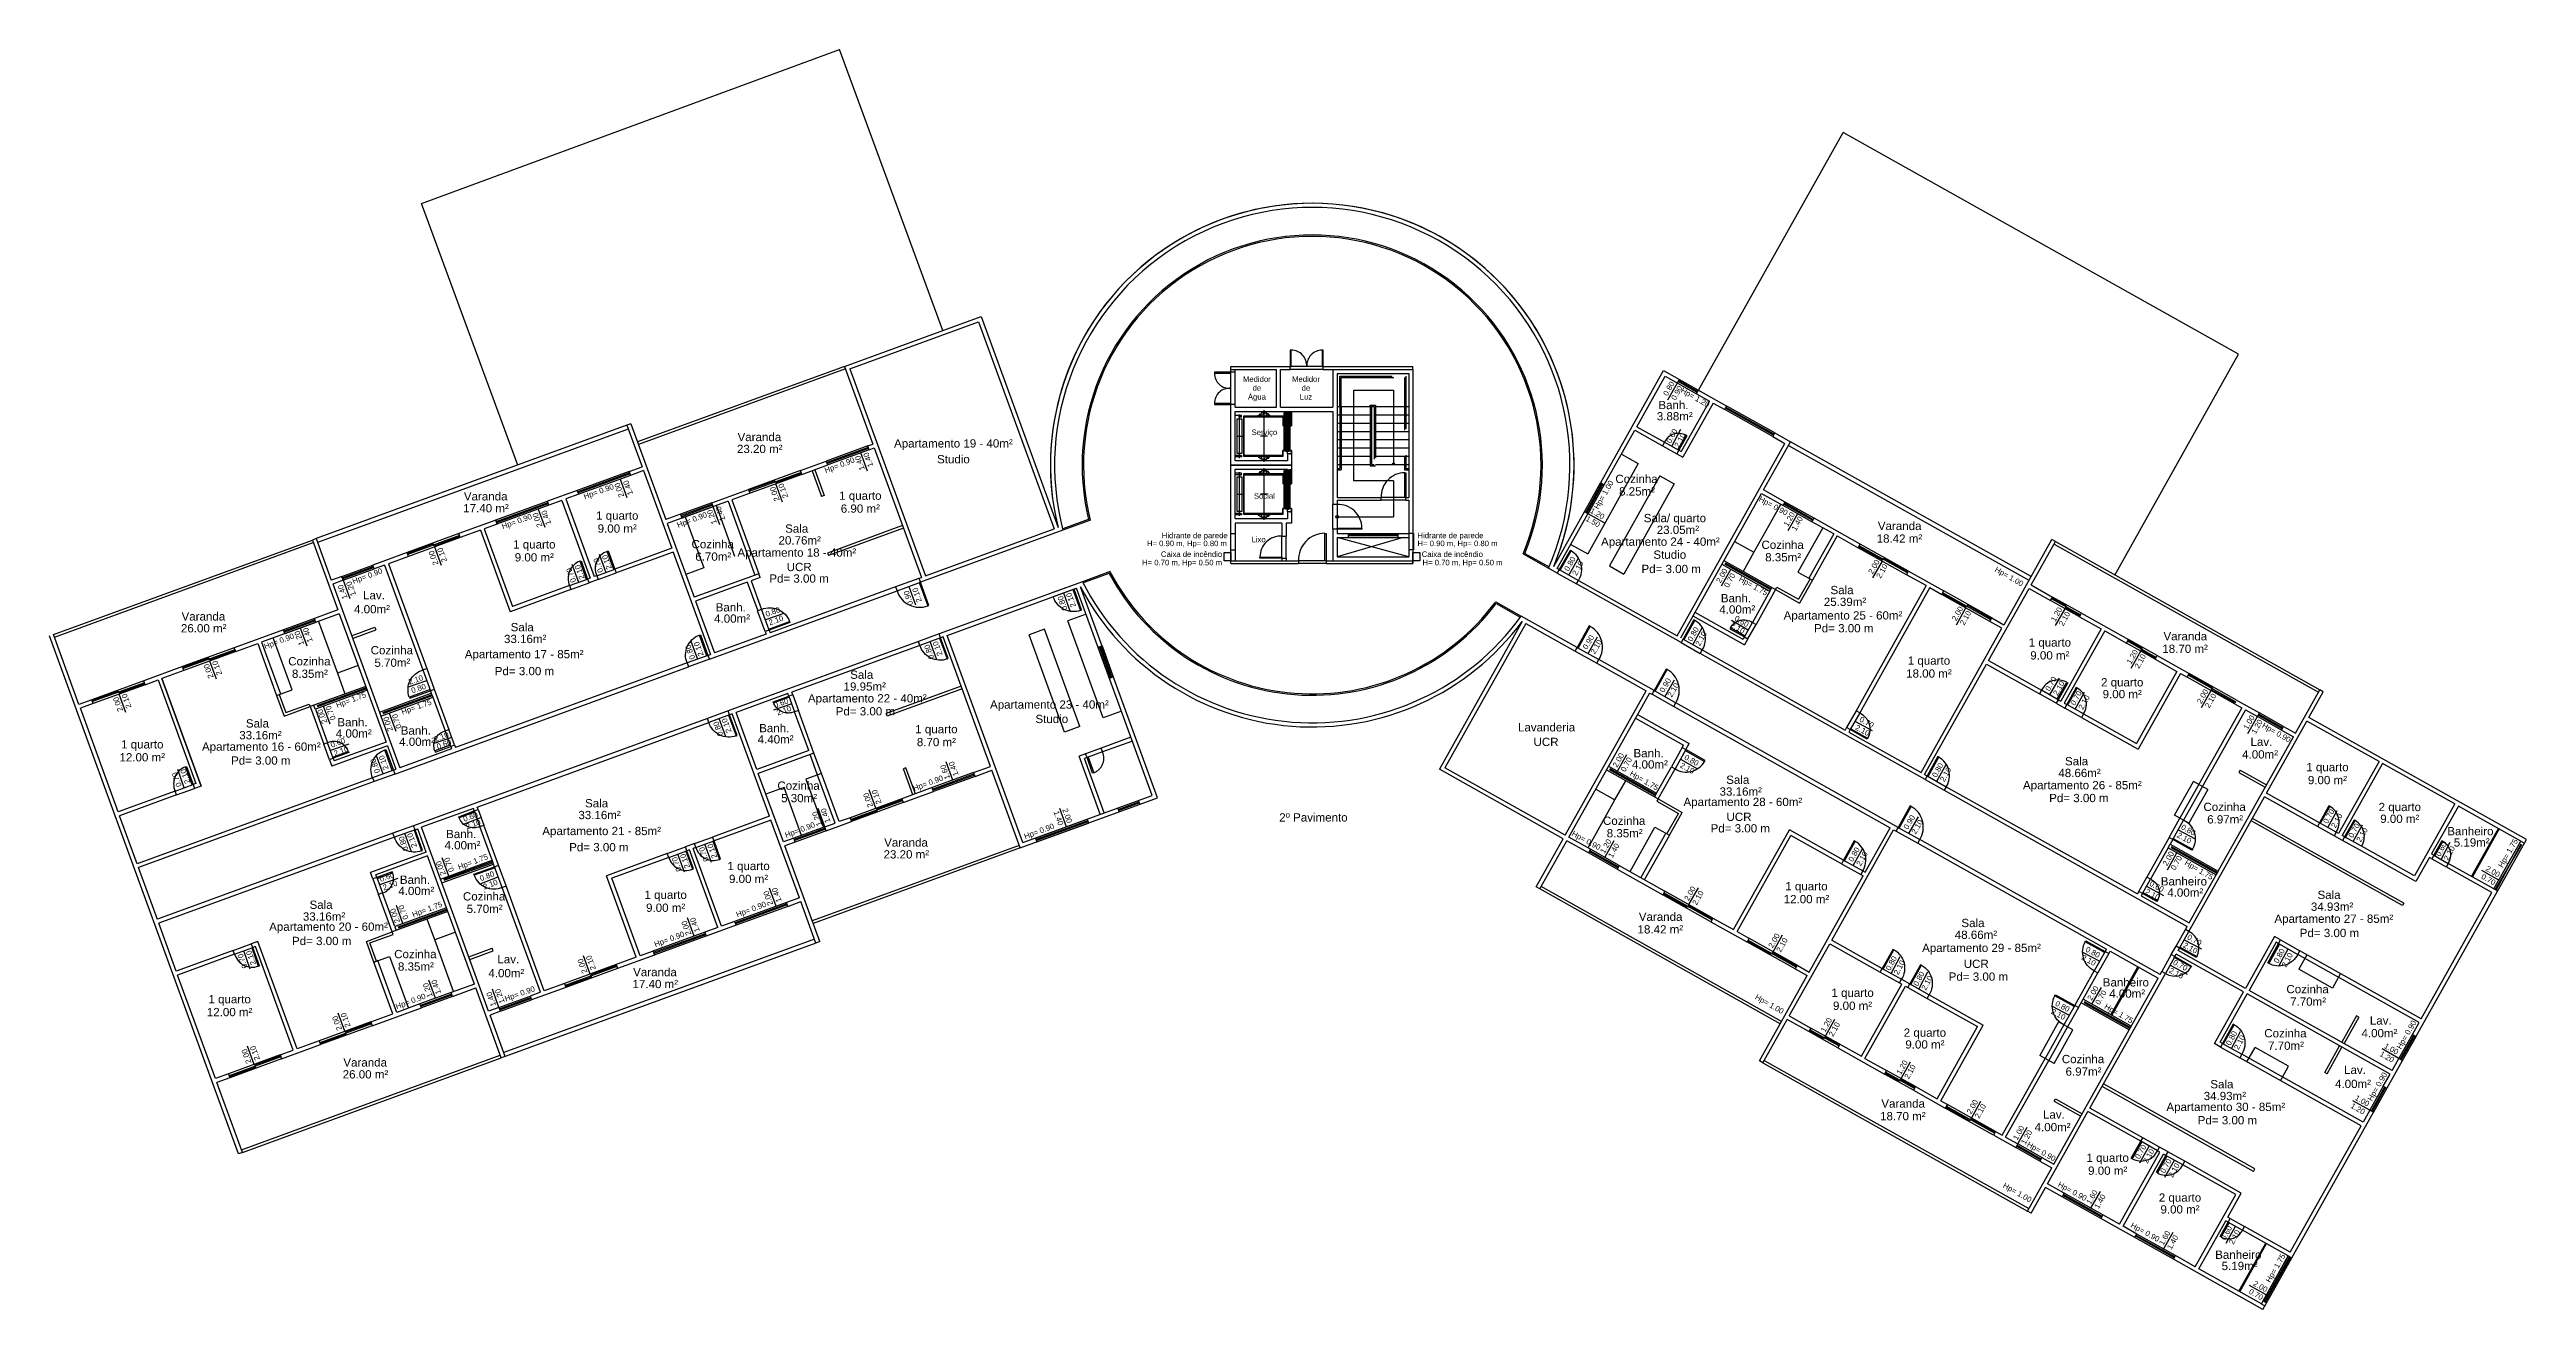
# Model space of a CAD drawing. Header units: millimetres. Extents: x -210 to 1173, y -437 to 320.
# Drawn here: x -38 to 51.8, y -126.7 to -81 of the extents above; entities that cross this region are included whole.
import ezdxf
from ezdxf.enums import TextEntityAlignment as Align

# ---------------------------------------------------------------- set-up
doc = ezdxf.new("R2010")
doc.units = ezdxf.units.MM
doc.header["$LTSCALE"] = 0.3
for name, pattern in [('DASHDOTX2', [50.8, 25.4, -12.7, 0, -12.7]), ('DASHED2', [9.525, 6.35, -3.175]), ('LTYPE_4', [112.5, 56.25, -56.25]), ('LTYPE_6', [168.75, 112.5, -28.125, 0, -28.125])]:
    doc.linetypes.add(name, pattern=pattern)
for name, color, linetype in [('CORTE', 6, 'Continuous'), ('COTAS', 1, 'Continuous'), ('ESQUADRIAS', 3, 'Continuous'), ('LAYER_0', 6, 'Continuous'), ('LINHA DE CORTE', 6, 'DASHDOTX2'), ('PISO', 1, 'Continuous'), ('PROJEÇÃO', 1, 'DASHED2'), ('TEXTOS', 2, 'Continuous'), ('VISTA', 2, 'Continuous')]:
    doc.layers.add(name, color=color, linetype=linetype)
doc.styles.add('2MM 1_100', font='ARIAL.TTF', dxfattribs={"height": 0.2})
doc.styles.add('3MM 1_100', font='ARIAL.TTF', dxfattribs={"height": 0.3})

msp = doc.modelspace()

# ---------------------------------------------------------------- linework, layer by layer
at = {"layer": 'CORTE'}
for p, q in [((-9.192, -92.503), (-4.239, -90.696)), ((-4.239, -90.696), (-1.445, -98.352)), ((-8.999, -92.593), (-4.329, -90.888)), ((-4.329, -90.888), (-1.586, -98.403)), ((-9.192, -92.503), (-8.163, -95.321)), ((4.83, -92.611), (4.831, -92.511)), ((4.831, -92.511), (6.98, -92.511)), ((6.98, -92.611), (6.98, -92.511)), ((8.18, -92.511), (11.43, -92.511)), ((8.18, -92.611), (8.18, -92.511)), ((11.43, -92.611), (11.43, -92.511)), ((-8.999, -92.593), (-6.257, -100.108)), ((4.83, -92.711), (4.83, -92.611)), ((4.98, -92.711), (4.83, -92.711)), ((4.831, -92.611), (6.48, -92.611)), ((4.98, -92.711), (4.98, -92.611)), ((6.48, -93.986), (6.48, -92.611)), ((6.63, -92.611), (6.98, -92.611)), ((6.63, -93.986), (6.63, -92.611)), ((8.18, -92.611), (8.53, -92.611)), ((8.53, -92.611), (8.53, -93.986)), ((8.53, -92.611), (11.43, -92.611)), ((8.68, -92.761), (8.68, -97.261)), ((8.68, -92.761), (11.28, -92.761)), ((11.28, -92.761), (11.28, -97.261)), ((11.43, -92.611), (11.43, -99.561)), ((11.43, -92.611), (11.43, -92.611)), ((16.539, -99.764), (20.526, -92.655)), ((19.556, -94.691), (20.583, -92.859)), ((20.526, -92.655), (22.82, -93.942)), ((20.583, -92.859), (22.197, -93.764)), ((4.83, -99.561), (4.83, -93.886)), ((4.98, -93.886), (4.83, -93.886)), ((4.98, -93.986), (4.98, -93.886)), ((4.98, -93.986), (6.48, -93.986)), ((4.98, -95.936), (4.98, -94.136)), ((4.98, -94.136), (8.53, -94.136)), ((6.63, -93.986), (8.53, -93.986)), ((6.88, -94.136), (6.88, -94.161)), ((8.53, -94.136), (8.53, -97.511)), ((22.197, -93.764), (21.17, -95.596)), ((22.328, -93.838), (21.228, -95.8)), ((22.328, -93.838), (22.747, -94.073)), ((22.747, -94.073), (22.82, -93.942)), ((-16.947, -94.588), (-17.088, -94.639)), ((-17.088, -94.639), (-16.539, -96.142)), ((-16.947, -94.588), (-15.678, -98.064)), ((16.67, -99.837), (19.483, -94.822)), ((19.483, -94.822), (20.486, -95.385)), ((19.556, -94.691), (20.56, -95.254)), ((20.078, -95.15), (20.078, -95.15)), ((20.56, -95.254), (20.486, -95.385)), ((24.155, -96.984), (25.134, -95.239)), ((24.491, -95.051), (24.565, -94.92)), ((24.491, -95.051), (24.929, -95.297)), ((24.565, -94.92), (25.134, -95.239)), ((-17.008, -96.316), (-16.538, -96.144)), ((-10.793, -96.281), (-9.854, -95.938)), ((-10.742, -96.422), (-9.803, -96.079)), ((-9.803, -96.079), (-9.854, -95.938)), ((-8.351, -95.39), (-8.163, -95.321)), ((-8.3, -95.531), (-8.351, -95.39)), ((-8.3, -95.531), (-8.112, -95.462)), ((-8.112, -95.462), (-6.398, -100.159)), ((4.83, -96.086), (7.03, -96.086)), ((7.03, -96.086), (4.83, -96.086)), ((6.88, -95.936), (4.98, -95.936)), ((6.88, -95.681), (6.88, -95.936)), ((7.03, -95.681), (7.03, -96.086)), ((7.03, -96.086), (7.03, -96.261)), ((21.083, -95.547), (21.01, -95.678)), ((21.01, -95.678), (21.228, -95.8)), ((21.016, -102.274), (24.929, -95.297)), ((21.083, -95.547), (21.17, -95.596)), ((-18.887, -97.001), (-19.967, -97.396)), ((-18.836, -97.142), (-18.887, -97.001)), ((-17.332, -96.595), (-17.332, -96.595)), ((-17.008, -96.316), (-16.956, -96.457)), ((-16.487, -96.285), (-16.956, -96.457)), ((-16.49, -96.283), (-15.46, -99.104)), ((-14.011, -97.455), (-12.672, -96.967)), ((-12.621, -97.108), (-12.672, -96.967)), ((-10.742, -96.422), (-10.793, -96.281)), ((-10.366, -96.287), (-10.023, -97.226)), ((-10.272, -96.251), (-9.929, -97.192)), ((4.98, -98.036), (4.98, -96.236)), ((4.98, -96.236), (6.88, -96.236)), ((4.98, -96.236), (6.88, -96.236)), ((6.88, -96.236), (6.88, -96.261)), ((18.372, -96.802), (18.241, -96.728)), ((24.939, -97.424), (24.155, -96.984)), ((-19.916, -97.537), (-19.967, -97.396)), ((-19.446, -97.365), (-19.916, -97.537)), ((-19.446, -97.365), (-18.418, -100.183)), ((-18.836, -97.142), (-19.305, -97.314)), ((-19.305, -97.314), (-18.277, -100.132)), ((-15.138, -97.867), (-15.678, -98.064)), ((-13.419, -97.399), (-15.627, -98.205)), ((-15.087, -98.007), (-15.138, -97.867)), ((-13.959, -97.596), (-14.011, -97.455)), ((-13.419, -97.399), (-12.745, -99.248)), ((-12.621, -97.108), (-13.278, -97.348)), ((-13.278, -97.348), (-12.604, -99.197)), ((-9.929, -97.192), (-10.023, -97.226)), ((6.88, -97.781), (6.88, -98.036)), ((7.03, -97.781), (7.03, -98.186)), ((8.68, -97.261), (10.28, -97.261)), ((8.68, -97.361), (8.68, -97.511)), ((8.68, -97.361), (10.28, -97.361)), ((11.18, -97.261), (11.28, -97.261)), ((11.18, -97.361), (11.28, -97.361)), ((11.28, -97.361), (11.28, -98.561)), ((17.785, -97.848), (17.654, -97.775)), ((21.147, -102.348), (24.082, -97.114)), ((24.082, -97.114), (24.866, -97.555)), ((24.866, -97.555), (24.939, -97.424)), ((-28.361, -98.753), (-28.501, -98.804)), ((-28.501, -98.804), (-27.576, -101.341)), ((-28.361, -98.753), (-27.812, -100.256)), ((-21.846, -98.081), (-23.185, -98.57)), ((-23.133, -98.711), (-23.185, -98.57)), ((-22.405, -98.445), (-23.133, -98.711)), ((-22.405, -98.445), (-21.325, -101.404)), ((-21.795, -98.222), (-22.264, -98.394)), ((-22.264, -98.394), (-21.236, -101.212)), ((-21.795, -98.222), (-21.846, -98.081)), ((-15.627, -98.205), (-14.65, -100.882)), ((-7.083, -98.28), (-9.808, -99.275)), ((-7.049, -98.374), (-9.773, -99.368)), ((-1.267, -98.447), (-6.44, -100.335)), ((-6.257, -100.108), (-1.586, -98.403)), ((4.81, -98.561), (4.81, -99.161)), ((4.81, -98.561), (4.98, -98.561)), ((6.88, -98.036), (4.98, -98.036)), ((6.68, -98.186), (4.98, -98.186)), ((4.98, -98.186), (4.98, -99.561)), ((6.68, -98.186), (6.676, -98.66)), ((6.68, -98.661), (6.83, -98.661)), ((7.03, -98.186), (6.83, -98.186)), ((6.83, -98.186), (6.83, -98.661)), ((8.53, -98.411), (8.53, -99.561)), ((8.68, -98.411), (8.68, -98.561)), ((8.68, -98.561), (11.28, -98.561)), ((8.68, -98.711), (8.68, -99.411)), ((8.68, -98.711), (11.28, -98.711)), ((11.08, -98.711), (8.68, -99.411)), ((11.28, -99.411), (8.68, -98.711)), ((11.28, -98.561), (11.28, -99.411)), ((11.45, -98.561), (11.28, -98.561)), ((11.45, -98.561), (11.45, -99.161)), ((26.7, -98.576), (25.796, -100.188)), ((25.912, -98.142), (25.986, -98.011)), ((26.7, -98.576), (25.912, -98.142)), ((26.831, -98.649), (25.927, -100.261)), ((27.664, -98.952), (25.986, -98.011)), ((26.831, -98.649), (27.591, -99.083)), ((32.879, -101.875), (34.611, -98.788)), ((34.742, -98.862), (34.611, -98.788)), ((-25.064, -99.255), (-26.308, -99.71)), ((-26.257, -99.85), (-26.308, -99.71)), ((-25.881, -99.713), (-26.257, -99.85)), ((-25.881, -99.713), (-24.493, -103.518)), ((-25.012, -99.396), (-25.74, -99.662)), ((-25.74, -99.662), (-24.352, -103.467)), ((-25.012, -99.396), (-25.064, -99.255)), ((-15.459, -99.104), (-17.525, -99.858)), ((-15.407, -99.244), (-17.474, -99.999)), ((-15.408, -99.245), (-14.054, -102.953)), ((-9.808, -99.275), (-9.773, -99.368)), ((4.81, -99.161), (4.98, -99.161)), ((4.83, -99.561), (7.28, -99.561)), ((4.83, -99.661), (4.83, -99.561)), ((4.83, -99.661), (7.28, -99.661)), ((6.68, -99.461), (6.68, -99.561)), ((6.68, -99.461), (6.83, -99.461)), ((6.83, -99.461), (6.83, -99.561)), ((7.28, -99.561), (7.28, -99.661)), ((8.28, -99.561), (8.53, -99.561)), ((8.28, -99.561), (8.28, -99.661)), ((8.28, -99.661), (11.43, -99.661)), ((8.53, -99.561), (11.43, -99.561)), ((8.68, -99.411), (11.28, -99.411)), ((11.45, -99.161), (11.28, -99.161)), ((11.43, -99.561), (11.43, -99.661)), ((11.43, -99.661), (11.43, -99.561)), ((22.642, -99.68), (24.386, -100.658)), ((22.715, -99.549), (24.59, -100.601)), ((27.591, -99.083), (27.664, -98.952)), ((33.861, -100.431), (34.742, -98.862)), ((-27.436, -100.121), (-27.811, -100.258)), ((-27.761, -100.397), (-26.063, -105.049)), ((-27.384, -100.262), (-27.76, -100.399)), ((-27.384, -100.262), (-27.436, -100.121)), ((-19.118, -100.599), (-21.325, -101.404)), ((-19.169, -100.458), (-21.236, -101.212)), ((-19.169, -100.458), (-19.118, -100.599)), ((-18.418, -100.183), (-18.512, -100.218)), ((-18.512, -100.218), (-18.46, -100.359)), ((-18.131, -100.239), (-18.46, -100.359)), ((-18.183, -100.098), (-18.277, -100.132)), ((-18.183, -100.098), (-18.131, -100.239)), ((-17.525, -99.858), (-17.474, -99.999)), ((-12.301, -100.025), (-14.65, -100.882)), ((-12.72, -100.337), (-14.599, -101.023)), ((-14.096, -103.129), (-7.286, -100.643)), ((-12.72, -100.337), (-12.342, -101.373)), ((-12.25, -100.166), (-12.579, -100.286)), ((-12.579, -100.286), (-12.201, -101.321)), ((-12.25, -100.166), (-12.301, -100.025)), ((-7.337, -100.502), (-11.893, -102.165)), ((-7.337, -100.502), (-7.285, -100.643)), ((-6.492, -100.193), (-6.398, -100.159)), ((-6.492, -100.193), (-6.44, -100.335)), ((-0.558, -100.317), (-5.755, -102.213)), ((-5.468, -102.268), (-0.771, -100.554)), ((1.971, -108.07), (-0.771, -100.554)), ((2.163, -108.159), (-0.63, -100.503)), ((16.67, -100.005), (16.35, -99.826)), ((16.742, -99.877), (16.67, -99.837)), ((16.742, -99.877), (16.67, -100.005)), ((17.368, -100.397), (17.44, -100.268)), ((21.162, -102.525), (17.368, -100.397)), ((17.44, -100.269), (21.016, -102.274)), ((24.59, -100.601), (23.881, -101.866)), ((30.058, -100.458), (27.513, -105)), ((30.189, -100.531), (27.643, -105.073)), ((29.335, -100.061), (29.409, -99.93)), ((30.058, -100.458), (29.335, -100.061)), ((29.409, -99.929), (30.696, -100.652)), ((30.189, -100.531), (30.623, -100.783)), ((30.623, -100.783), (30.696, -100.652)), ((32.319, -103.179), (33.787, -100.562)), ((33.787, -100.562), (34.571, -101.002)), ((33.861, -100.431), (34.644, -100.871)), ((-27.524, -101.482), (-30.343, -102.51)), ((-27.576, -101.341), (-28.421, -101.649)), ((-27.524, -101.482), (-25.828, -106.132)), ((-14.599, -101.023), (-13.913, -102.902)), ((-12.201, -101.321), (-12.342, -101.373)), ((21.664, -101.425), (23.408, -102.403)), ((24.386, -100.658), (23.751, -101.793)), ((34.571, -101.002), (34.644, -100.871)), ((35.618, -101.589), (35.691, -101.458)), ((35.691, -101.458), (37.392, -102.411)), ((-31.18, -121.072), (-38.036, -102.284)), ((-36.97, -104.769), (-37.896, -102.232)), ((-29.549, -102.061), (-31.333, -102.712)), ((-29.497, -102.202), (-29.549, -102.061)), ((-28.37, -101.79), (-28.421, -101.649)), ((-12.034, -102.216), (-13.913, -102.902)), ((-11.927, -102.073), (-12.068, -102.124)), ((-12.068, -102.124), (-12.033, -102.218)), ((-11.927, -102.073), (-11.892, -102.167)), ((-5.703, -102.354), (-5.755, -102.213)), ((-5.703, -102.354), (-5.755, -102.213)), ((-5.609, -102.32), (-5.703, -102.354)), ((-3.895, -107.017), (-5.609, -102.32)), ((-2.726, -109.784), (-5.468, -102.268)), ((0.097, -101.675), (0.098, -101.675)), ((15.401, -101.758), (12.391, -107.122)), ((15.53, -101.834), (12.595, -107.064)), ((14.859, -102.422), (14.859, -102.422)), ((14.859, -102.422), (14.859, -102.422)), ((17.393, -102.703), (15.358, -101.562)), ((15.53, -101.834), (17.318, -102.837)), ((21.237, -102.391), (21.162, -102.525)), ((21.591, -101.556), (23.466, -102.607)), ((23.457, -102.316), (23.408, -102.403)), ((23.457, -102.316), (23.588, -102.389)), ((23.588, -102.389), (23.466, -102.607)), ((23.751, -101.793), (23.881, -101.866)), ((29.869, -107.239), (32.805, -102.006)), ((32.368, -101.761), (32.441, -101.63)), ((32.805, -102.006), (32.368, -101.761)), ((32.441, -101.63), (32.878, -101.876)), ((36.403, -102.028), (34.936, -104.646)), ((36.533, -102.102), (35.066, -104.719)), ((35.618, -101.589), (36.403, -102.029)), ((36.533, -102.102), (37.318, -102.542)), ((37.318, -102.542), (37.392, -102.411)), ((-31.282, -102.853), (-31.333, -102.712)), ((-31.282, -102.853), (-30.484, -102.562)), ((-30.484, -102.562), (-29.798, -104.44)), ((-30.343, -102.51), (-29.657, -104.389)), ((-14.899, -103.262), (-23.307, -106.33)), ((-14.898, -103.265), (-14.848, -103.403)), ((-14.147, -102.99), (-14.054, -102.953)), ((-14.147, -102.99), (-14.096, -103.129)), ((-6.506, -102.487), (-13.411, -105.006)), ((-6.455, -102.628), (-11.105, -104.325)), ((-6.455, -102.628), (-6.506, -102.487)), ((0.01, -102.691), (0.151, -102.64)), ((14.372, -102.927), (14.372, -102.927)), ((14.372, -102.927), (14.372, -102.927)), ((17.318, -102.837), (17.393, -102.703)), ((18.103, -103.277), (18.178, -103.143)), ((18.103, -103.277), (19.891, -104.28)), ((20.184, -104.269), (18.178, -103.143)), ((21.86, -102.916), (21.932, -102.788)), ((30.015, -107.491), (21.86, -102.916)), ((21.932, -102.788), (27.121, -105.698)), ((30, -107.312), (32.246, -103.309)), ((32.246, -103.309), (34.165, -104.385)), ((32.319, -103.178), (34.238, -104.254)), ((38.365, -103.129), (38.438, -102.998)), ((38.365, -103.129), (39.15, -103.569)), ((38.438, -102.998), (39.595, -103.647)), ((-33.212, -103.398), (-34.621, -103.912)), ((-34.57, -104.053), (-34.621, -103.912)), ((-34.57, -104.053), (-34.1, -103.881)), ((-34.1, -103.881), (-32.729, -107.639)), ((-33.161, -103.539), (-33.959, -103.83)), ((-32.537, -107.728), (-33.959, -103.83)), ((-33.959, -103.83), (-32.537, -107.728)), ((-33.161, -103.539), (-33.212, -103.398)), ((-26.565, -104.112), (-28.584, -104.849)), ((-25.509, -107.295), (-14.848, -103.403)), ((-24.493, -103.518), (-24.352, -103.467)), ((-24.218, -104.27), (-24.077, -104.218)), ((-24.077, -104.218), (-23.546, -105.675)), ((-4.958, -104.105), (-7.682, -105.099)), ((-4.924, -104.199), (-7.648, -105.193)), ((0.42, -103.819), (0.561, -103.768)), ((39.15, -103.569), (37.683, -106.186)), ((39.281, -103.643), (37.741, -106.391)), ((39.281, -103.643), (39.521, -103.778)), ((39.521, -103.778), (39.595, -103.647)), ((43.455, -105.812), (44.336, -104.242)), ((44.463, -104.313), (44.336, -104.242)), ((-36.5, -104.597), (-36.97, -104.769)), ((-36.449, -104.738), (-36.919, -104.91)), ((-35.547, -108.667), (-36.919, -104.91)), ((-36.449, -104.738), (-36.5, -104.597)), ((-28.584, -104.849), (-28.087, -106.211)), ((-26.513, -104.253), (-28.392, -104.939)), ((-28.392, -104.939), (-27.946, -106.16)), ((-26.063, -105.049), (-24.184, -104.363)), ((-26.012, -105.19), (-24.133, -104.504)), ((-24.218, -104.27), (-24.184, -104.363)), ((-24.133, -104.504), (-23.687, -105.726)), ((-13.359, -105.148), (-13.411, -105.006)), ((-13.265, -105.114), (-13.359, -105.148)), ((-13.265, -105.114), (-13.359, -105.148)), ((-11.911, -108.824), (-13.265, -105.114)), ((-11.246, -104.377), (-13.124, -105.062)), ((-12.37, -107.129), (-13.124, -105.062)), ((-11.211, -104.471), (-11.246, -104.377)), ((-11.07, -104.419), (-11.211, -104.471)), ((-11.07, -104.419), (-11.105, -104.325)), ((-10.865, -104.983), (-11.006, -105.034)), ((-10.491, -106.443), (-11.006, -105.034)), ((-10.299, -106.533), (-10.865, -104.983)), ((-7.648, -105.193), (-7.682, -105.099)), ((16.956, -109.511), (19.892, -104.278)), ((17.087, -109.584), (20.023, -104.352)), ((19.579, -105.137), (21.457, -106.19)), ((20.022, -104.354), (20.109, -104.402)), ((20.109, -104.402), (20.184, -104.269)), ((20.894, -104.843), (20.969, -104.709)), ((20.894, -104.843), (28.744, -109.245)), ((29.036, -109.234), (20.969, -104.709)), ((27.643, -105.073), (27.513, -105)), ((34.238, -104.254), (34.165, -104.385)), ((34.848, -104.597), (34.775, -104.728)), ((34.775, -104.728), (35.08, -104.899)), ((34.848, -104.597), (34.936, -104.646)), ((35.066, -104.719), (35.154, -104.768)), ((35.154, -104.768), (35.08, -104.899)), ((35.764, -105.11), (35.691, -105.241)), ((35.764, -105.11), (37.683, -106.186)), ((41.507, -104.891), (39.262, -108.895)), ((41.637, -104.964), (39.393, -108.968)), ((41.266, -104.756), (41.507, -104.891)), ((41.339, -104.625), (42.147, -105.078)), ((41.637, -104.964), (42.074, -105.209)), ((42.073, -105.209), (42.147, -105.078)), ((43.944, -105.239), (44.463, -104.313)), ((-26.012, -105.19), (-25.327, -107.067)), ((-14.163, -105.28), (-24.825, -109.17)), ((-23.687, -105.726), (-23.546, -105.675)), ((-22.519, -108.49), (-14.111, -105.423)), ((-14.111, -105.423), (-14.163, -105.28)), ((1.201, -105.959), (0.119, -106.352)), ((19.506, -105.268), (21.252, -106.248)), ((27.17, -105.611), (27.121, -105.698)), ((27.301, -105.684), (27.17, -105.611)), ((27.301, -105.684), (27.252, -105.771)), ((27.252, -105.771), (29.869, -107.239)), ((35.691, -105.241), (37.741, -106.391)), ((40.647, -110.818), (43.382, -105.943)), ((42.403, -107.986), (43.87, -105.37)), ((42.946, -105.698), (43.019, -105.567)), ((42.946, -105.698), (43.382, -105.943)), ((43.019, -105.567), (43.455, -105.812)), ((46.487, -106.838), (43.87, -105.37)), ((51.835, -109.669), (43.944, -105.239)), ((-27.946, -106.16), (-28.087, -106.211)), ((-27.741, -106.723), (-27.882, -106.775)), ((-27.882, -106.775), (-27.796, -107.01)), ((-25.776, -106.273), (-27.796, -107.01)), ((-27.741, -106.723), (-27.706, -106.817)), ((-25.828, -106.132), (-27.706, -106.817)), ((-25.776, -106.273), (-25.468, -107.118)), ((-23.448, -106.381), (-25.327, -107.067)), ((-23.481, -106.29), (-23.34, -106.238)), ((-23.481, -106.29), (-23.447, -106.383)), ((-23.34, -106.238), (-23.306, -106.332)), ((-10.491, -106.443), (-12.37, -107.129)), ((-10.299, -106.533), (-12.319, -107.27)), ((-0.445, -106.556), (-0.68, -106.642)), ((0.089, -108.756), (-0.68, -106.642)), ((-0.393, -106.697), (-0.487, -106.731)), ((0.23, -108.705), (-0.487, -106.731)), ((-0.393, -106.697), (-0.445, -106.556)), ((0.171, -106.492), (0.119, -106.351)), ((1.252, -106.099), (0.171, -106.492)), ((21.203, -106.335), (21.252, -106.248)), ((21.203, -106.335), (21.334, -106.408)), ((21.334, -106.408), (21.457, -106.19)), ((46.487, -106.838), (45.02, -109.453)), ((46.617, -106.912), (45.151, -109.526)), ((49.233, -108.38), (46.617, -106.912)), ((-26.313, -107.427), (-34.862, -110.546)), ((-26.261, -107.57), (-34.81, -110.689)), ((-32.729, -107.639), (-32.823, -107.673)), ((-32.823, -107.673), (-32.772, -107.814)), ((-32.537, -107.728), (-32.772, -107.814)), ((-26.313, -107.427), (-26.261, -107.57)), ((-25.562, -107.152), (-25.468, -107.118)), ((-25.562, -107.152), (-25.509, -107.295)), ((-11.41, -109.759), (-12.319, -107.27)), ((-9.532, -109.074), (-10.167, -107.331)), ((-9.391, -109.022), (-10.027, -107.28)), ((-6.009, -107.788), (-7.113, -108.191)), ((-6.962, -107.072), (-7.056, -107.106)), ((-6.713, -108.045), (-7.056, -107.106)), ((-6.619, -108.011), (-6.962, -107.072)), ((-5.957, -107.929), (-6.009, -107.788)), ((-4.506, -107.24), (-3.895, -107.017)), ((-4.454, -107.381), (-4.506, -107.24)), ((-4.454, -107.381), (-3.844, -107.158)), ((-2.815, -109.976), (-3.844, -107.158)), ((16.883, -109.642), (12.391, -107.122)), ((16.956, -109.511), (12.595, -107.064)), ((18.454, -107.143), (20.331, -108.196)), ((18.528, -107.012), (20.274, -107.992)), ((20.274, -107.992), (20.812, -107.032)), ((20.331, -108.196), (20.943, -107.106)), ((20.812, -107.032), (20.943, -107.106)), ((30, -107.312), (30.087, -107.361)), ((30.087, -107.361), (30.015, -107.491)), ((30.785, -107.753), (30.713, -107.882)), ((30.785, -107.753), (37.721, -111.642)), ((-33.481, -107.913), (-35.547, -108.667)), ((-33.429, -108.054), (-35.496, -108.808)), ((-33.429, -108.054), (-33.481, -107.913)), ((-22.659, -108.542), (-24.538, -109.227)), ((-22.625, -108.635), (-22.659, -108.542)), ((-22.625, -108.635), (-22.484, -108.584)), ((-22.484, -108.584), (-22.519, -108.49)), ((-7.113, -108.191), (-7.061, -108.332)), ((-7.061, -108.332), (-5.957, -107.929)), ((-2.815, -109.976), (2.163, -108.159)), ((-2.726, -109.784), (1.971, -108.07)), ((30.713, -107.882), (39.522, -112.823)), ((39.591, -113.002), (42.33, -108.117)), ((44.249, -109.192), (42.33, -108.117)), ((44.322, -109.062), (42.403, -107.986)), ((49.233, -108.38), (47.769, -110.992)), ((49.364, -108.454), (48.388, -110.193)), ((51.631, -109.726), (49.364, -108.454)), ((-34.862, -110.546), (-35.496, -108.808)), ((-25.577, -109.444), (-34.125, -112.564)), ((-25.525, -109.587), (-34.073, -112.707)), ((-25.525, -109.587), (-25.576, -109.446)), ((-24.773, -109.313), (-24.825, -109.172)), ((-24.773, -109.313), (-24.679, -109.279)), ((-24.371, -110.124), (-24.679, -109.279)), ((-23.853, -111.106), (-24.538, -109.227)), ((-21.974, -110.421), (-22.42, -109.199)), ((-22.419, -109.199), (-22.279, -109.147)), ((-21.747, -110.604), (-22.279, -109.147)), ((-11.911, -108.824), (-13.978, -109.579)), ((-13.927, -109.719), (-13.978, -109.579)), ((-11.86, -108.965), (-13.927, -109.719)), ((-10.831, -111.783), (-11.86, -108.965)), ((-11.034, -109.622), (-11.41, -109.759)), ((-10.982, -109.763), (-11.034, -109.622)), ((-9.906, -109.21), (-9.532, -109.074)), ((-9.855, -109.351), (-9.906, -109.21)), ((-9.855, -109.351), (-8.94, -109.017)), ((-8.991, -108.877), (-9.391, -109.022)), ((-8.991, -108.877), (-8.94, -109.017)), ((-2.266, -109.616), (-2.214, -109.757)), ((-0.387, -108.93), (-0.336, -109.071)), ((15.903, -111.388), (16.883, -109.642)), ((17.872, -110.025), (17.087, -109.584)), ((20.608, -109.44), (19.703, -111.052)), ((20.738, -109.514), (19.834, -111.126)), ((23.061, -112.936), (25.092, -109.317)), ((23.192, -113.01), (25.149, -109.521)), ((27.054, -110.418), (25.092, -109.317)), ((26.98, -110.549), (25.149, -109.521)), ((26.629, -113.321), (28.875, -109.318)), ((27.839, -110.858), (28.744, -109.245)), ((28.875, -109.318), (28.962, -109.367)), ((28.962, -109.367), (29.036, -109.234)), ((38.871, -109.593), (38.064, -111.032)), ((39.002, -109.666), (38.871, -109.593)), ((39.393, -108.968), (39.262, -108.895)), ((47.337, -112.069), (41.841, -108.989)), ((47.386, -111.982), (41.89, -108.902)), ((44.322, -109.062), (44.249, -109.192)), ((44.933, -109.404), (44.86, -109.535)), ((45.165, -109.706), (44.86, -109.535)), ((45.02, -109.453), (44.933, -109.404)), ((45.238, -109.575), (45.151, -109.526)), ((45.238, -109.575), (45.165, -109.706)), ((50.815, -109.26), (49.837, -111.004)), ((50.85, -109.279), (49.872, -111.023)), ((-24.371, -110.124), (-26.39, -110.861)), ((-24.319, -110.265), (-26.198, -110.951)), ((-23.634, -112.144), (-24.319, -110.265)), ((-23.853, -111.106), (-21.974, -110.421)), ((-15.622, -110.178), (-17.83, -110.984)), ((-15.571, -110.319), (-17.637, -111.074)), ((-15.571, -110.319), (-15.622, -110.178)), ((-14.636, -109.818), (-14.964, -109.938)), ((-14.913, -110.079), (-14.964, -109.938)), ((-14.819, -110.045), (-14.913, -110.079)), ((-13.791, -112.863), (-14.819, -110.045)), ((-14.584, -109.959), (-14.678, -109.994)), ((-13.65, -112.812), (-14.678, -109.994)), ((-14.584, -109.959), (-14.636, -109.818)), ((-10.982, -109.763), (-11.359, -109.9)), ((-10.091, -113.376), (-11.359, -109.9)), ((16.034, -111.461), (17.014, -109.715)), ((17.798, -110.156), (17.014, -109.715)), ((17.872, -110.025), (17.798, -110.156)), ((27.054, -110.418), (26.98, -110.549)), ((29.747, -109.807), (29.821, -109.675)), ((29.747, -109.807), (36.595, -113.647)), ((38.544, -114.567), (29.821, -109.675)), ((38.83, -109.971), (38.195, -111.105)), ((38.83, -109.971), (40.574, -110.949)), ((39.002, -109.666), (38.904, -109.84)), ((38.904, -109.84), (40.647, -110.818)), ((42.273, -126.721), (51.835, -109.669)), ((47.826, -111.196), (45.776, -110.048)), ((47.769, -110.992), (45.849, -109.917)), ((48.315, -110.324), (47.826, -111.196)), ((48.402, -110.373), (48.315, -110.324)), ((48.476, -110.242), (48.388, -110.193)), ((48.476, -110.242), (48.402, -110.373)), ((48.999, -110.535), (48.926, -110.666)), ((50.657, -111.464), (48.999, -110.535)), ((50.657, -111.464), (51.631, -109.726)), ((-34.125, -112.566), (-34.81, -110.689)), ((-26.305, -111.096), (-26.39, -110.861)), ((-26.164, -111.045), (-26.305, -111.096)), ((-26.164, -111.045), (-26.198, -110.951)), ((-23.801, -111.247), (-21.922, -110.561)), ((-22.104, -115.897), (-23.801, -111.247)), ((-21.888, -110.655), (-21.922, -110.561)), ((-21.888, -110.655), (-21.747, -110.604)), ((-21.614, -111.407), (-21.473, -111.355)), ((-20.226, -115.212), (-21.614, -111.407)), ((-20.085, -115.16), (-21.473, -111.355)), ((-16.75, -113.943), (-17.83, -110.984)), ((-16.609, -113.892), (-17.637, -111.074)), ((16.034, -111.461), (15.903, -111.388)), ((18.918, -110.612), (18.845, -110.743)), ((18.845, -110.743), (20.502, -111.674)), ((18.918, -110.612), (20.575, -111.542)), ((25.808, -114.477), (27.765, -110.989)), ((27.751, -110.809), (27.678, -110.94)), ((27.678, -110.94), (27.765, -110.989)), ((27.751, -110.809), (27.839, -110.858)), ((38.195, -111.105), (38.064, -111.032)), ((39.595, -112.693), (40.574, -110.949)), ((50.583, -111.595), (48.926, -110.666)), ((-25.958, -111.608), (-26.099, -111.66)), ((-25.602, -113.022), (-26.099, -111.66)), ((-25.512, -112.83), (-25.958, -111.608)), ((-23.582, -112.285), (-25.602, -113.022)), ((-23.634, -112.144), (-25.512, -112.83)), ((-22.622, -114.915), (-23.582, -112.285)), ((-11.677, -112.091), (-11.677, -112.091)), ((-10.831, -111.783), (-11.301, -111.954)), ((-11.25, -112.095), (-11.301, -111.954)), ((-11.25, -112.095), (-10.78, -111.924)), ((-10.232, -113.427), (-10.78, -111.924)), ((20.575, -111.542), (20.502, -111.672)), ((37.77, -111.555), (37.721, -111.643)), ((37.901, -111.629), (37.77, -111.555)), ((37.901, -111.629), (37.852, -111.716)), ((37.852, -111.716), (39.595, -112.693)), ((47.386, -111.982), (47.337, -112.069)), ((48.015, -116.174), (50.583, -111.595)), ((-33.439, -114.445), (-34.073, -112.707)), ((-13.791, -112.863), (-14.26, -113.035)), ((-14.26, -113.035), (-14.209, -113.176)), ((-13.129, -112.781), (-14.209, -113.176)), ((-13.18, -112.64), (-13.65, -112.812)), ((-13.18, -112.64), (-13.129, -112.781)), ((22.32, -112.52), (22.246, -112.651)), ((22.246, -112.653), (23.553, -113.385)), ((22.32, -112.52), (23.061, -112.936)), ((23.192, -113.01), (23.626, -113.254)), ((39.463, -112.93), (39.522, -112.823)), ((39.591, -113.002), (39.463, -112.93)), ((42.694, -113.193), (41.641, -115.07)), ((42.912, -113.315), (42.694, -113.192)), ((-31.372, -113.691), (-33.439, -114.445)), ((-31.321, -113.831), (-33.388, -114.586)), ((-31.321, -113.831), (-31.372, -113.691)), ((-30.48, -113.365), (-30.715, -113.451)), ((-30.663, -113.591), (-30.715, -113.451)), ((-30.569, -113.557), (-30.663, -113.591)), ((-29.198, -117.315), (-30.569, -113.557)), ((-29.057, -117.263), (-30.48, -113.365)), ((-26.126, -114.065), (-26.267, -114.116)), ((-25.581, -115.995), (-26.267, -114.116)), ((-25.441, -115.944), (-26.126, -114.065)), ((-16.75, -113.943), (-17.478, -114.209)), ((-16.088, -113.861), (-17.426, -114.35)), ((-16.139, -113.72), (-16.609, -113.892)), ((-16.139, -113.72), (-16.088, -113.861)), ((-10.091, -113.376), (-10.232, -113.427)), ((23.628, -113.254), (23.554, -113.385)), ((25.087, -116.068), (26.555, -113.452)), ((26.555, -113.452), (28.387, -114.479)), ((26.629, -113.321), (28.46, -114.348)), ((36.546, -113.735), (36.595, -113.647)), ((36.546, -113.735), (36.677, -113.808)), ((36.677, -113.808), (36.726, -113.721)), ((36.726, -113.721), (38.47, -114.699)), ((38.949, -113.845), (39.12, -113.54)), ((39.077, -113.917), (38.949, -113.845)), ((39.077, -113.917), (39.126, -113.83)), ((39.248, -113.612), (39.12, -113.54)), ((41.568, -115.201), (39.126, -113.83)), ((41.568, -115.201), (39.126, -113.83)), ((39.199, -113.699), (39.248, -113.612)), ((41.641, -115.07), (39.199, -113.699)), ((41.641, -115.07), (39.199, -113.699)), ((42.751, -113.397), (41.772, -115.143)), ((42.838, -113.446), (42.751, -113.397)), ((42.838, -113.446), (42.912, -113.315)), ((43.536, -113.837), (43.61, -113.706)), ((47.942, -116.305), (43.536, -113.837)), ((48.015, -116.174), (43.61, -113.706)), ((-32.016, -118.343), (-33.388, -114.586)), ((-22.622, -114.915), (-23.468, -115.224)), ((-19.305, -115.035), (-20.55, -115.49)), ((-19.357, -114.894), (-20.085, -115.16)), ((-19.357, -114.894), (-19.305, -115.035)), ((-17.478, -114.209), (-17.426, -114.35)), ((24.002, -117.696), (25.735, -114.608)), ((25.297, -114.363), (25.735, -114.608)), ((25.372, -114.233), (25.299, -114.364)), ((25.372, -114.233), (25.808, -114.477)), ((27.704, -117.536), (29.172, -114.919)), ((27.835, -117.609), (29.303, -114.993)), ((28.387, -114.479), (28.46, -114.348)), ((29.085, -114.871), (29.158, -114.74)), ((29.085, -114.871), (29.172, -114.92)), ((29.158, -114.74), (29.463, -114.911)), ((29.303, -114.993), (29.39, -115.042)), ((29.39, -115.042), (29.463, -114.911)), ((34.683, -121.45), (38.47, -114.699)), ((35.445, -115.697), (36.155, -114.432)), ((35.576, -115.77), (36.285, -114.506)), ((35.996, -119.412), (38.735, -114.528)), ((36.155, -114.432), (36.285, -114.506)), ((36.759, -116.032), (37.737, -114.288)), ((36.794, -116.052), (37.772, -114.308)), ((38.544, -114.567), (38.606, -114.456)), ((38.735, -114.528), (38.606, -114.456)), ((-26.329, -116.427), (-24.544, -115.776)), ((-24.595, -115.635), (-25.441, -115.944)), ((-24.544, -115.776), (-24.595, -115.635)), ((-23.416, -115.365), (-23.468, -115.224)), ((-23.416, -115.365), (-22.571, -115.056)), ((-21.645, -117.593), (-22.571, -115.056)), ((-21.729, -115.76), (-22.104, -115.897)), ((-21.677, -115.901), (-22.053, -116.038)), ((-21.729, -115.76), (-21.677, -115.901)), ((-20.226, -115.212), (-20.601, -115.349)), ((-20.601, -115.349), (-20.55, -115.49)), ((30.088, -115.433), (30.161, -115.302)), ((30.088, -115.433), (31.919, -116.46)), ((30.161, -115.302), (32.124, -116.403)), ((35.576, -115.77), (35.445, -115.697)), ((37.418, -116.574), (35.674, -115.596)), ((37.492, -116.443), (35.747, -115.465)), ((40.516, -117.076), (41.568, -115.201)), ((40.72, -117.019), (41.698, -115.274)), ((46.887, -118.187), (41.698, -115.274)), ((46.887, -118.187), (41.698, -115.274)), ((46.96, -118.056), (41.772, -115.143)), ((46.96, -118.056), (41.772, -115.143)), ((-26.38, -116.286), (-25.581, -115.995)), ((-26.38, -116.286), (-26.329, -116.427)), ((-21.504, -117.541), (-22.053, -116.038)), ((24.133, -117.769), (25.014, -116.199)), ((25.799, -116.639), (25.014, -116.199)), ((25.087, -116.068), (25.872, -116.509)), ((25.872, -116.509), (25.799, -116.639)), ((30.452, -119.076), (31.919, -116.46)), ((30.582, -119.15), (32.124, -116.403)), ((35.054, -116.395), (34.369, -117.616)), ((35.185, -116.468), (34.5, -117.689)), ((35.185, -116.468), (35.054, -116.395)), ((47.697, -116.741), (47.942, -116.305)), ((47.697, -116.741), (47.828, -116.814)), ((-29.668, -117.486), (-29.198, -117.315)), ((-29.668, -117.486), (-29.616, -117.627)), ((-29.616, -117.627), (-28.207, -117.113)), ((-28.259, -116.972), (-29.057, -117.263)), ((-28.259, -116.972), (-28.207, -117.113)), ((-21.504, -117.541), (-21.645, -117.593)), ((24.133, -117.769), (24.002, -117.695)), ((26.919, -117.095), (26.846, -117.226)), ((26.846, -117.226), (28.547, -118.18)), ((26.919, -117.095), (27.704, -117.536)), ((27.835, -117.609), (28.62, -118.049)), ((32.808, -120.398), (34.369, -117.616)), ((32.939, -120.471), (34.5, -117.689)), ((34.5, -117.689), (34.369, -117.616)), ((40.734, -117.198), (40.516, -117.076)), ((40.807, -117.067), (40.72, -117.019)), ((40.807, -117.067), (40.734, -117.198)), ((41.505, -117.459), (41.431, -117.59)), ((45.835, -120.062), (41.431, -117.59)), ((45.909, -119.931), (41.505, -117.459)), ((46.96, -118.056), (47.208, -117.613)), ((47.208, -117.613), (47.339, -117.687)), ((47.413, -117.249), (47.413, -117.249)), ((47.413, -117.249), (47.413, -117.249)), ((-31.547, -118.172), (-32.016, -118.343)), ((-31.495, -118.313), (-31.965, -118.484)), ((-31.039, -121.021), (-31.965, -118.484)), ((-31.547, -118.172), (-31.495, -118.313)), ((28.62, -118.049), (28.547, -118.18)), ((41.93, -121.711), (36.436, -118.627)), ((41.979, -121.624), (36.485, -118.54)), ((46.642, -118.623), (46.887, -118.187)), ((46.642, -118.623), (46.773, -118.696)), ((29.667, -118.636), (29.593, -118.767)), ((29.593, -118.767), (30.75, -119.416)), ((29.667, -118.636), (30.452, -119.076)), ((30.582, -119.15), (30.823, -119.285)), ((30.823, -119.285), (30.75, -119.416)), ((37.914, -120.489), (35.996, -119.412)), ((46.153, -119.495), (45.908, -119.931)), ((46.153, -119.495), (46.284, -119.568)), ((32.567, -120.263), (32.494, -120.394)), ((32.507, -120.401), (33.302, -120.847)), ((32.567, -120.263), (32.808, -120.398)), ((34.455, -122.16), (35.922, -119.543)), ((37.841, -120.62), (35.922, -119.543)), ((43.267, -124.641), (45.835, -120.062)), ((-31.039, -121.021), (-31.18, -121.072)), ((32.939, -120.471), (33.375, -120.716)), ((33.375, -120.716), (33.302, -120.847)), ((34.247, -121.205), (34.174, -121.336)), ((34.247, -121.205), (34.683, -121.45)), ((37.071, -123.628), (38.538, -121.012)), ((37.202, -123.702), (38.669, -121.085)), ((37.841, -120.62), (37.914, -120.489)), ((38.451, -120.963), (38.524, -120.832)), ((38.538, -121.012), (38.451, -120.963)), ((38.83, -121.003), (38.524, -120.832)), ((38.756, -121.134), (38.669, -121.085)), ((38.756, -121.134), (38.83, -121.003)), ((33.729, -123.15), (34.61, -121.58)), ((34.174, -121.336), (34.61, -121.581)), ((34.252, -122.218), (34.251, -122.217)), ((35.065, -122.502), (34.455, -122.16)), ((39.367, -121.477), (39.44, -121.346)), ((41.285, -122.554), (39.367, -121.477)), ((41.489, -122.496), (39.44, -121.346)), ((41.93, -121.711), (41.979, -121.624)), ((33.86, -123.224), (34.383, -122.292)), ((34.992, -122.633), (34.383, -122.292)), ((35.065, -122.502), (34.992, -122.633)), ((39.818, -125.17), (41.285, -122.554)), ((41, -123.368), (41.489, -122.496)), ((33.86, -123.224), (33.729, -123.15)), ((36.46, -123.286), (36.387, -123.416)), ((37.63, -124.114), (36.387, -123.416)), ((37.071, -123.628), (36.46, -123.286)), ((37.704, -123.984), (37.202, -123.702)), ((37.63, -124.114), (37.704, -123.984)), ((39.948, -125.244), (40.927, -123.499)), ((41.014, -123.548), (40.927, -123.499)), ((41.087, -123.417), (41, -123.368)), ((41.014, -123.548), (41.087, -123.417)), ((41.537, -123.842), (41.61, -123.711)), ((43.194, -124.772), (41.537, -123.842)), ((43.267, -124.641), (41.61, -123.711)), ((39.026, -124.898), (39.099, -124.767)), ((42.273, -126.721), (39.026, -124.898)), ((39.818, -125.17), (39.099, -124.767)), ((41.396, -126.057), (42.373, -124.312)), ((41.43, -126.076), (42.408, -124.332)), ((42.216, -126.516), (43.196, -124.767)), ((42.216, -126.516), (43.193, -124.772)), ((42.216, -126.516), (39.948, -125.244))]:
    msp.add_line(p, q, dxfattribs=at)
for points in [[(4.58, -99.26), (4.83, -99.26), (4.83, -99.56), (4.58, -99.56)], [(11.43, -99.261), (11.68, -99.261), (11.68, -99.561), (11.43, -99.561)]]:
    msp.add_lwpolyline(points, close=True, dxfattribs=at)
for radius, start, end in [(9.5, 341.51371, 189.53381), (9.5, 337.22264, 193.80215), (9.35, 336.42283, 194.62561), (9.5, 207.70893, 323.33612), (9.35, 206.90585, 324.14754)]:
    msp.add_arc((7.78, -96.086), radius, start, end, dxfattribs=at)
at = {"layer": 'COTAS'}
for p, q in [((9.28, -93.361), (9.28, -96.661)), ((9.28, -93.361), (10.73, -93.361)), ((10.73, -93.361), (10.73, -96.061)), ((20.682, -93.715), (21.026, -93.102)), ((20.821, -95.401), (21.152, -94.781)), ((-8.354, -96.301), (-8.595, -95.641)), ((10.73, -96.061), (10.681, -96.011)), ((10.73, -96.061), (10.781, -96.011)), ((-17.332, -96.594), (-17.091, -97.255)), ((-11.44, -97.425), (-11.681, -96.765)), ((10.73, -96.661), (9.28, -96.661)), ((10.73, -96.661), (10.73, -97.961)), ((-20.302, -97.678), (-20.062, -98.339)), ((-13.718, -98.256), (-13.959, -97.596)), ((18.398, -98.192), (17.785, -97.848)), ((25.049, -98.455), (25.393, -97.842)), ((8.68, -97.961), (10.73, -97.961)), ((-24.073, -99.053), (-23.832, -99.714)), ((17.091, -100.073), (17.435, -99.46)), ((28.123, -100.179), (28.467, -99.566)), ((-27.384, -100.262), (-27.143, -100.922)), ((22.965, -99.86), (22.621, -100.473)), ((31.155, -101.878), (31.499, -101.265)), ((34.749, -101.907), (35.092, -101.294)), ((-28.692, -102.656), (-28.934, -101.996)), ((21.927, -101.979), (21.583, -102.592)), ((22.991, -101.711), (23.597, -102.067)), ((-31.981, -103.856), (-32.221, -103.196)), ((37.496, -103.448), (37.84, -102.835)), ((-25.016, -104.135), (-24.351, -103.906)), ((34.543, -104.426), (34.887, -103.812)), ((-35.268, -105.056), (-35.509, -104.396)), ((-27.851, -105.488), (-28.092, -104.829)), ((-25.711, -105.08), (-25.47, -105.74)), ((35.459, -104.939), (35.803, -104.326)), ((40.05, -104.88), (40.394, -104.267)), ((27.472, -105.379), (28.092, -105.709)), ((41.73, -105.822), (42.074, -105.209)), ((-5.257, -107.514), (-5.498, -106.854)), ((18.851, -107.195), (19.195, -106.582)), ((21.139, -106.756), (21.752, -107.1)), ((30.436, -107.557), (30.779, -106.943)), ((-9.906, -109.21), (-10.147, -108.55)), ((-8.052, -108.534), (-8.293, -107.873)), ((-1.138, -109.206), (-1.378, -108.546)), ((44.628, -109.233), (44.972, -108.619)), ((39.197, -109.317), (39.817, -109.648)), ((45.543, -109.747), (45.887, -109.133)), ((-23.552, -110.997), (-23.793, -110.337)), ((18.395, -110.318), (18.739, -109.705)), ((27.401, -110.615), (27.745, -110.002)), ((38.807, -110.764), (39.151, -110.151)), ((48.737, -110.389), (49.068, -109.769)), ((-22.411, -111.272), (-21.755, -111.019)), ((-11.677, -112.091), (-11.918, -111.431)), ((21.447, -112.033), (21.791, -111.42)), ((38.048, -111.367), (38.668, -111.698)), ((50.832, -111.139), (50.219, -110.795)), ((-25.212, -112.72), (-25.453, -112.06)), ((-14.647, -113.175), (-14.888, -112.515)), ((24.498, -113.743), (24.842, -113.13)), ((-18.417, -114.552), (-18.658, -113.891)), ((28.782, -114.531), (29.113, -113.911)), ((35.73, -113.753), (36.35, -114.083)), ((39.42, -113.307), (40.04, -113.638)), ((42.856, -114.261), (43.187, -113.641)), ((-24.031, -115.429), (-24.273, -114.769)), ((29.785, -115.094), (30.116, -114.474)), ((36.068, -115.647), (36.412, -115.034)), ((38.906, -114.223), (39.526, -114.553)), ((-21.729, -115.76), (-21.969, -115.1)), ((34.629, -115.715), (35.249, -116.046)), ((-27.319, -116.629), (-27.56, -115.969)), ((26.396, -116.802), (26.74, -116.189)), ((41.128, -117.251), (41.459, -116.63)), ((-30.607, -117.829), (-30.848, -117.169)), ((29.143, -118.343), (29.487, -117.73)), ((47.208, -117.613), (46.595, -117.269)), ((31.695, -119.774), (32.039, -119.161)), ((46.153, -119.495), (45.54, -119.151)), ((33.375, -120.716), (33.719, -120.103)), ((37.802, -121.405), (38.146, -120.792)), ((38.717, -121.919), (39.061, -121.305)), ((36.032, -123.049), (36.376, -122.436)), ((38.671, -124.53), (39.015, -123.917)), ((40.945, -124.315), (41.275, -123.695)), ((42.397, -126.195), (41.784, -125.851))]:
    msp.add_line(p, q, dxfattribs=at)
at = {"layer": 'COTAS', "extrusion": (-1.18495e-12, 1.19689e-12, -1)}
for p, q in [((-19.081, -99.677), (-18.84, -100.338)), ((-18.095, -99.317), (-17.854, -99.978)), ((-14.763, -102.467), (-14.522, -103.127))]:
    msp.add_line(p, q, dxfattribs=at)
at = {"layer": 'COTAS', "extrusion": (-3.54684e-12, -2.44572e-13, -1)}
msp.add_line((-6.863, -100.489), (-6.622, -101.149), dxfattribs=at)
at = {"layer": 'COTAS', "extrusion": (-4.198e-17, 1.1504e-16, -1)}
for p, q in [((-11.397, -101.467), (-12.063, -101.694)), ((-11.109, -104.752), (-11.774, -104.979)), ((-27.178, -106.215), (-27.844, -106.442)), ((-33.152, -107.793), (-33.379, -107.128)), ((-25.401, -111.086), (-26.066, -111.312))]:
    msp.add_line(p, q, dxfattribs=at)
at = {"layer": 'COTAS', "extrusion": (-1.35577e-13, -1.67877e-12, -1)}
for p, q in [((-0.999, -101.388), (-1.24, -100.728)), ((-5.838, -103.152), (-6.079, -102.491)), ((-13.494, -105.945), (-13.735, -105.284)), ((-25.937, -107.29), (-26.178, -106.629)), ((-24.908, -110.111), (-25.149, -109.45)), ((-15.001, -110.86), (-15.242, -110.199)), ((-14.014, -110.5), (-14.255, -109.839)), ((-30.751, -114.372), (-30.992, -113.711))]:
    msp.add_line(p, q, dxfattribs=at)
at = {"layer": 'COTAS', "extrusion": (2.49687e-12, -2.53092e-12, -1)}
for p, q in [((17.785, -102.923), (18.129, -102.31)), ((20.576, -104.489), (20.92, -103.876)), ((29.429, -109.454), (29.773, -108.841))]:
    msp.add_line(p, q, dxfattribs=at)
at = {"layer": 'COTAS', "extrusion": (4.20059e-17, -1.15031e-16, -1)}
msp.add_line((-24.108, -106.183), (-23.443, -105.956), dxfattribs=at)
at = {"layer": 'COTAS', "extrusion": (-4.19541e-17, 1.1505e-16, -1)}
msp.add_line((-23.037, -109.12), (-22.382, -108.866), dxfattribs=at)
at = {"layer": 'COTAS'}
msp.add_circle((8.68, -97.961), 0.05, dxfattribs=at)
at = {"layer": 'ESQUADRIAS'}
for p, q in [((24.518, -95.003), (22.774, -94.025)), ((24.538, -94.968), (22.793, -93.99)), ((-8.332, -95.441), (-9.835, -95.99)), ((-8.318, -95.479), (-9.821, -96.028)), ((-16.989, -96.368), (-18.868, -97.054)), ((-16.975, -96.406), (-18.854, -97.091)), ((-11.721, -96.657), (-12.66, -97)), ((-10.768, -96.352), (-12.647, -97.037)), ((-11.693, -96.733), (-11.72, -96.658)), ((-10.754, -96.389), (-11.693, -96.732)), ((17.702, -97.802), (18.289, -96.755)), ((17.737, -97.821), (18.324, -96.775)), ((-19.959, -97.452), (-21.838, -98.138)), ((-19.945, -97.49), (-21.824, -98.175)), ((-13.992, -97.507), (-15.119, -97.918)), ((-13.978, -97.544), (-15.106, -97.956)), ((25.939, -98.094), (24.893, -97.507)), ((25.959, -98.059), (24.912, -97.472)), ((-23.159, -98.64), (-25.038, -99.326)), ((-23.145, -98.678), (-24.085, -99.021)), ((-24.112, -98.945), (-25.052, -99.288)), ((-24.085, -99.021), (-24.112, -98.945)), ((28.484, -99.535), (27.612, -99.046)), ((29.372, -99.995), (27.628, -99.017)), ((28.523, -99.465), (28.484, -99.535)), ((29.395, -99.954), (28.523, -99.465)), ((-27.417, -100.173), (-26.289, -99.761)), ((-27.403, -100.21), (-26.276, -99.799)), ((31.513, -101.241), (30.64, -100.752)), ((32.404, -101.696), (30.66, -100.717)), ((31.552, -101.172), (31.513, -101.241)), ((32.424, -101.661), (31.552, -101.172)), ((35.654, -101.523), (34.608, -100.936)), ((35.15, -101.195), (34.627, -100.901)), ((35.111, -101.264), (35.15, -101.195)), ((35.635, -101.558), (35.111, -101.264)), ((-28.402, -101.701), (-29.53, -102.112)), ((-28.389, -101.739), (-29.516, -102.15)), ((37.898, -102.735), (37.375, -102.442)), ((-32.261, -103.088), (-33.2, -103.43)), ((-31.308, -102.782), (-33.187, -103.468)), ((-32.233, -103.163), (-32.261, -103.088)), ((-31.294, -102.82), (-32.233, -103.163)), ((0.062, -102.672), (0.472, -103.8)), ((0.1, -102.659), (0.509, -103.786)), ((38.402, -103.064), (37.355, -102.477)), ((37.859, -102.805), (37.898, -102.735)), ((38.382, -103.099), (37.859, -102.805)), ((-34.596, -103.982), (-36.475, -104.668)), ((-34.582, -104.02), (-35.521, -104.363)), ((41.303, -104.691), (39.558, -103.712)), ((40.45, -104.167), (39.578, -103.678)), ((40.411, -104.236), (40.45, -104.167)), ((41.283, -104.726), (40.411, -104.236)), ((-35.549, -104.287), (-36.488, -104.63)), ((-35.521, -104.363), (-35.549, -104.287)), ((42.992, -105.615), (42.12, -105.126)), ((42.973, -105.65), (42.1, -105.161)), ((-4.487, -107.291), (-5.99, -107.84)), ((-4.473, -107.329), (-5.976, -107.877)), ((-7.087, -108.261), (-8.966, -108.947)), ((-8.013, -108.642), (-8.952, -108.985)), ((-7.101, -108.224), (-8.04, -108.567)), ((-8.04, -108.567), (-8.013, -108.642)), ((-9.887, -109.262), (-11.015, -109.673)), ((-9.874, -109.3), (-11.001, -109.711)), ((-2.247, -109.668), (-0.367, -108.985)), ((-2.233, -109.706), (-0.353, -109.022)), ((18.872, -110.695), (17.825, -110.108)), ((18.891, -110.66), (17.845, -110.073)), ((-11.282, -112.006), (-13.161, -112.692)), ((-11.269, -112.043), (-13.148, -112.729)), ((21.391, -112.133), (20.519, -111.644)), ((22.283, -112.587), (20.538, -111.609)), ((21.43, -112.063), (21.391, -112.133)), ((22.302, -112.552), (21.43, -112.063)), ((-14.253, -113.09), (-16.131, -113.775)), ((-14.239, -113.127), (-16.118, -113.813)), ((24.442, -113.843), (23.57, -113.354)), ((25.334, -114.297), (23.59, -113.319)), ((24.481, -113.773), (24.442, -113.843)), ((25.354, -114.263), (24.481, -113.773)), ((-17.452, -114.279), (-19.331, -114.965)), ((-18.378, -114.66), (-19.317, -115.002)), ((-17.466, -114.242), (-18.405, -114.585)), ((-18.405, -114.585), (-18.378, -114.66)), ((-23.449, -115.275), (-24.576, -115.687)), ((-23.435, -115.313), (-24.563, -115.724)), ((-21.71, -115.812), (-20.582, -115.4)), ((-21.696, -115.849), (-20.569, -115.438)), ((-26.354, -116.357), (-28.233, -117.042)), ((-27.28, -116.737), (-28.219, -117.08)), ((-26.368, -116.319), (-27.307, -116.662)), ((-27.307, -116.662), (-27.28, -116.737)), ((26.339, -116.902), (25.816, -116.609)), ((26.882, -117.161), (25.836, -116.574)), ((26.379, -116.833), (26.339, -116.902)), ((26.902, -117.126), (26.379, -116.833)), ((47.256, -117.64), (47.745, -116.768)), ((47.291, -117.66), (47.78, -116.787)), ((-29.642, -117.557), (-31.521, -118.242)), ((-29.656, -117.519), (-30.595, -117.862)), ((-30.568, -117.937), (-31.507, -118.28)), ((-30.595, -117.862), (-30.568, -117.937)), ((29.087, -118.443), (28.564, -118.15)), ((29.63, -118.702), (28.583, -118.115)), ((29.126, -118.373), (29.087, -118.443)), ((29.649, -118.667), (29.126, -118.373)), ((31.639, -119.874), (30.767, -119.385)), ((32.531, -120.328), (30.786, -119.35)), ((46.69, -118.65), (46.201, -119.522)), ((46.725, -118.669), (46.236, -119.541)), ((31.678, -119.804), (31.639, -119.874)), ((32.55, -120.294), (31.678, -119.804)), ((34.201, -121.288), (33.329, -120.799)), ((34.22, -121.253), (33.348, -120.764)), ((36.414, -123.368), (35.019, -122.585)), ((36.433, -123.334), (35.038, -122.55)), ((39.053, -124.85), (37.657, -124.067)), ((39.072, -124.815), (37.677, -124.032))]:
    msp.add_line(p, q, dxfattribs=at)
for points in [[(7.02, -92.51), (7.02, -91.91), (6.98, -91.91), (6.98, -92.51)], [(8.18, -92.511), (8.18, -91.911), (8.14, -91.911), (8.14, -92.511)], [(4.83, -92.711), (4.23, -92.711), (4.23, -92.751), (4.83, -92.751)], [(4.83, -93.846), (4.23, -93.846), (4.23, -93.886), (4.83, -93.886)], [(21.083, -95.547), (21.048, -95.528), (21.341, -95.004), (21.376, -95.024)], [(11.18, -97.261), (11.14, -97.261), (11.14, -96.361), (11.18, -96.361)], [(8.28, -99.561), (8.24, -99.561), (8.24, -98.561), (8.28, -98.561)], [(8.68, -98.411), (8.68, -98.371), (9.58, -98.371), (9.58, -98.411)], [(-18.512, -100.218), (-18.549, -100.231), (-18.789, -99.574), (-18.752, -99.56)], [(-17.525, -99.858), (-17.563, -99.871), (-17.803, -99.214), (-17.765, -99.2)], [(6.68, -99.461), (5.88, -99.461), (5.88, -99.421), (6.68, -99.421)], [(16.742, -99.877), (16.776, -99.897), (17.168, -99.199), (17.133, -99.18)], [(-6.44, -100.335), (-6.478, -100.349), (-6.169, -101.194), (-6.132, -101.18)], [(17.393, -102.703), (17.428, -102.723), (17.868, -101.938), (17.833, -101.918)], [(21.234, -102.396), (21.269, -102.416), (21.66, -101.718), (21.625, -101.699)], [(20.184, -104.269), (20.219, -104.288), (20.659, -103.503), (20.624, -103.484)], [(34.848, -104.597), (34.813, -104.577), (35.156, -103.967), (35.191, -103.986)], [(35.154, -104.768), (35.189, -104.788), (35.531, -104.177), (35.496, -104.157)], [(-27.741, -106.723), (-27.754, -106.686), (-27.191, -106.48), (-27.177, -106.518)], [(-0.393, -106.697), (-0.356, -106.684), (-0.151, -107.247), (-0.188, -107.261)], [(21.334, -106.408), (21.315, -106.443), (22.012, -106.834), (22.032, -106.8)], [(30.087, -107.361), (30.122, -107.381), (30.513, -106.683), (30.479, -106.663)], [(-32.823, -107.673), (-32.861, -107.687), (-33.101, -107.029), (-33.063, -107.016)], [(29.036, -109.234), (29.071, -109.254), (29.512, -108.469), (29.477, -108.449)], [(44.323, -109.061), (44.357, -109.081), (44.7, -108.47), (44.665, -108.451)], [(45.239, -109.575), (45.274, -109.594), (45.616, -108.984), (45.581, -108.964)], [(-14.913, -110.079), (-14.951, -110.093), (-14.711, -110.751), (-14.673, -110.737)], [(-13.927, -109.719), (-13.964, -109.733), (-13.724, -110.391), (-13.687, -110.377)], [(27.053, -110.42), (27.088, -110.439), (27.479, -109.741), (27.444, -109.722)], [(48.476, -110.242), (48.511, -110.262), (48.804, -109.738), (48.769, -109.719)], [(-26.164, -111.045), (-26.15, -111.082), (-25.586, -110.877), (-25.6, -110.839)], [(-30.663, -113.591), (-30.701, -113.605), (-30.461, -114.263), (-30.423, -114.249)], [(39.077, -113.917), (39.687, -114.26), (39.668, -114.295), (39.057, -113.952)], [(39.268, -113.577), (39.878, -113.92), (39.858, -113.955), (39.248, -113.612)], [(37.84, -120.62), (37.875, -120.64), (37.533, -121.25), (37.498, -121.231)], [(38.756, -121.134), (38.791, -121.154), (38.449, -121.764), (38.414, -121.745)], [(41.014, -123.548), (41.049, -123.568), (40.755, -124.091), (40.72, -124.071)]]:
    msp.add_lwpolyline(points, close=True, dxfattribs=at)
at = {"layer": 'ESQUADRIAS', "extrusion": (1.1504e-16, 4.198e-17, -1), "elevation": 0}
for points in [[(0.864, -100.591), (0.902, -100.604), (0.628, -101.356), (0.59, -101.342)], [(14.147, -102.99), (14.184, -103.004), (14.459, -102.252), (14.421, -102.239)], [(5.703, -102.354), (5.741, -102.368), (5.466, -103.119), (5.429, -103.106)], [(13.36, -105.147), (13.397, -105.161), (13.123, -105.912), (13.085, -105.899)], [(25.562, -107.152), (25.599, -107.166), (25.873, -106.415), (25.836, -106.401)], [(24.773, -109.313), (24.811, -109.327), (24.536, -110.078), (24.499, -110.065)]]:
    msp.add_lwpolyline(points, close=True, dxfattribs=at)
at = {"layer": 'ESQUADRIAS', "extrusion": (2.1433e-09, 5.63047e-10, -1), "elevation": 0}
msp.add_lwpolyline([(11.925, -102.07), (11.939, -102.032), (11.188, -101.758), (11.174, -101.796)], close=True, dxfattribs=at)
at = {"layer": 'ESQUADRIAS', "extrusion": (-5.9867e-17, -1.0683e-16, -1)}
msp.add_lwpolyline([(-23.457, -102.316), (-23.477, -102.281), (-22.953, -101.988), (-22.934, -102.023)], close=True, dxfattribs=at)
at = {"layer": 'ESQUADRIAS', "extrusion": (-7.25074e-20, -1.44002e-18, -1)}
msp.add_lwpolyline([(24.217, -104.27), (24.231, -104.232), (24.981, -104.51), (24.968, -104.547)], close=True, dxfattribs=at)
at = {"layer": 'ESQUADRIAS', "extrusion": (-6.00792e-15, -1.27069e-14, -1)}
msp.add_lwpolyline([(11.211, -104.471), (11.198, -104.508), (11.761, -104.714), (11.775, -104.676)], close=True, dxfattribs=at)
at = {"layer": 'ESQUADRIAS', "extrusion": (-5.99217e-17, -1.06799e-16, -1)}
msp.add_lwpolyline([(-27.301, -105.684), (-27.32, -105.649), (-27.931, -105.991), (-27.911, -106.026)], close=True, dxfattribs=at)
at = {"layer": 'ESQUADRIAS', "extrusion": (-1.27786e-14, 5.85378e-15, -1)}
msp.add_lwpolyline([(23.481, -106.29), (23.495, -106.252), (24.059, -106.458), (24.045, -106.495)], close=True, dxfattribs=at)
at = {"layer": 'ESQUADRIAS', "extrusion": (-6.00505e-15, -1.27082e-14, -1)}
msp.add_lwpolyline([(22.625, -108.635), (22.612, -108.673), (23.175, -108.879), (23.189, -108.841)], close=True, dxfattribs=at)
at = {"layer": 'ESQUADRIAS', "extrusion": (-5.98874e-17, -1.06818e-16, -1)}
for points in [[(-39.002, -109.666), (-39.021, -109.631), (-39.719, -110.022), (-39.699, -110.057)], [(-37.901, -111.629), (-37.921, -111.594), (-38.444, -111.887), (-38.424, -111.922)]]:
    msp.add_lwpolyline(points, close=True, dxfattribs=at)
at = {"layer": 'ESQUADRIAS', "extrusion": (-9.8293e-19, 1.05487e-18, -1)}
msp.add_lwpolyline([(21.887, -110.655), (21.874, -110.692), (22.627, -110.963), (22.64, -110.925)], close=True, dxfattribs=at)
at = {"layer": 'ESQUADRIAS', "extrusion": (8.61823e-14, -3.07266e-13, -1)}
for points in [[(-28.461, -114.348), (-28.495, -114.368), (-28.887, -113.67), (-28.852, -113.651)], [(-29.464, -114.911), (-29.499, -114.93), (-29.89, -114.233), (-29.855, -114.213)], [(-40.807, -117.067), (-40.842, -117.087), (-41.234, -116.389), (-41.199, -116.37)]]:
    msp.add_lwpolyline(points, close=True, dxfattribs=at)
at = {"layer": 'ESQUADRIAS', "extrusion": (5.99109e-17, 1.06805e-16, -1)}
for points in [[(-36.546, -113.735), (-36.526, -113.769), (-35.829, -113.378), (-35.848, -113.343)], [(-35.445, -115.697), (-35.426, -115.732), (-34.728, -115.341), (-34.747, -115.306)]]:
    msp.add_lwpolyline(points, close=True, dxfattribs=at)
at = {"layer": 'ESQUADRIAS', "extrusion": (3.07119e-13, 8.67055e-14, -1)}
msp.add_lwpolyline([(-42.838, -113.446), (-42.873, -113.465), (-42.482, -114.163), (-42.447, -114.143)], close=True, dxfattribs=at)
at = {"layer": 'LAYER_0', "color": 11}
for p, q in [((5.213, -94.282), (4.98, -94.282)), ((5.173, -94.332), (5.213, -94.332)), ((5.213, -94.332), (5.213, -94.282)), ((6.73, -94.306), (5.28, -94.306)), ((5.28, -94.306), (5.28, -95.766)), ((5.31, -95.736), (5.31, -94.336)), ((5.31, -94.336), (6.71, -94.336)), ((5.82, -94.281), (5.82, -94.275)), ((5.82, -94.275), (5.874, -94.275)), ((5.82, -94.281), (5.88, -94.281)), ((5.874, -94.275), (5.874, -94.221)), ((5.874, -94.221), (5.955, -94.221)), ((5.88, -94.281), (5.88, -94.221)), ((5.88, -94.281), (5.88, -94.306)), ((5.945, -94.186), (5.945, -94.136)), ((5.985, -94.186), (5.945, -94.186)), ((5.955, -94.221), (5.955, -94.281)), ((5.955, -94.281), (5.955, -94.306)), ((6.03, -94.186), (5.985, -94.186)), ((5.985, -94.186), (5.985, -94.19)), ((5.989, -94.194), (5.985, -94.19)), ((6.022, -94.195), (5.989, -94.194)), ((6.022, -94.195), (6.026, -94.199)), ((6.026, -94.215), (6.022, -94.219)), ((6.022, -94.261), (6.022, -94.219)), ((6.03, -94.261), (6.022, -94.261)), ((6.026, -94.215), (6.026, -94.199)), ((6.075, -94.186), (6.03, -94.186)), ((6.03, -94.261), (6.038, -94.261)), ((6.035, -94.199), (6.038, -94.195)), ((6.035, -94.215), (6.035, -94.199)), ((6.035, -94.215), (6.038, -94.219)), ((6.038, -94.195), (6.072, -94.194)), ((6.038, -94.261), (6.038, -94.219)), ((6.072, -94.194), (6.075, -94.19)), ((6.075, -94.186), (6.115, -94.186)), ((6.075, -94.186), (6.075, -94.19)), ((6.186, -94.221), (6.105, -94.221)), ((6.105, -94.221), (6.105, -94.281)), ((6.105, -94.281), (6.105, -94.306)), ((6.115, -94.186), (6.115, -94.136)), ((6.18, -94.281), (6.18, -94.221)), ((6.18, -94.281), (6.18, -94.306)), ((6.24, -94.281), (6.18, -94.281)), ((6.186, -94.275), (6.186, -94.221)), ((6.24, -94.275), (6.186, -94.275)), ((6.24, -94.281), (6.24, -94.275)), ((6.71, -94.336), (6.71, -94.661)), ((6.73, -94.659), (6.73, -94.306)), ((6.76, -95.561), (6.76, -94.186)), ((6.76, -94.186), (6.85, -94.186)), ((6.85, -95.591), (6.85, -94.186)), ((6.88, -95.591), (6.88, -94.161)), ((6.88, -94.161), (6.97, -94.161)), ((6.97, -94.161), (6.97, -95.561)), ((7.03, -94.161), (6.97, -94.161)), ((6.97, -94.176), (6.972, -94.176)), ((6.972, -94.176), (6.972, -94.163)), ((6.972, -94.163), (7.028, -94.163)), ((7.028, -94.163), (7.028, -94.659)), ((7.03, -94.661), (7.03, -94.161)), ((5.05, -95.666), (5.05, -94.406)), ((5.05, -94.406), (5.23, -94.406)), ((5.23, -94.406), (5.23, -95.666)), ((6.76, -94.661), (6.71, -94.661)), ((6.758, -94.659), (6.73, -94.659)), ((6.76, -94.646), (6.758, -94.646)), ((6.758, -94.646), (6.758, -94.659)), ((6.765, -95.111), (6.765, -94.641)), ((6.765, -94.641), (6.805, -94.641)), ((6.765, -95.111), (6.805, -95.111)), ((6.803, -94.643), (6.767, -94.643)), ((6.767, -94.643), (6.767, -95.109)), ((6.803, -95.109), (6.767, -95.109)), ((6.803, -94.656), (6.803, -94.643)), ((6.805, -94.656), (6.803, -94.656)), ((6.805, -95.096), (6.803, -95.096)), ((6.803, -95.096), (6.803, -95.109)), ((6.805, -94.641), (6.805, -94.656)), ((6.805, -95.111), (6.805, -95.096)), ((6.81, -95.573), (6.81, -95.091)), ((6.81, -95.091), (6.85, -95.091)), ((6.848, -95.093), (6.812, -95.093)), ((6.812, -95.093), (6.812, -95.571)), ((6.848, -95.106), (6.848, -95.093)), ((6.85, -95.106), (6.848, -95.106)), ((6.92, -95.091), (6.88, -95.091)), ((6.88, -95.106), (6.882, -95.106)), ((6.882, -95.106), (6.882, -95.093)), ((6.882, -95.093), (6.918, -95.093)), ((6.918, -95.093), (6.918, -95.571)), ((6.92, -95.573), (6.92, -95.091)), ((6.965, -94.641), (6.925, -94.641)), ((6.925, -94.641), (6.925, -94.656)), ((6.925, -94.656), (6.927, -94.656)), ((6.925, -95.111), (6.925, -95.096)), ((6.925, -95.096), (6.927, -95.096)), ((6.965, -95.111), (6.925, -95.111)), ((6.927, -94.656), (6.927, -94.643)), ((6.927, -94.643), (6.963, -94.643)), ((6.927, -95.096), (6.927, -95.109)), ((6.927, -95.109), (6.963, -95.109)), ((6.963, -94.643), (6.963, -95.109)), ((6.965, -95.111), (6.965, -94.641)), ((6.972, -94.646), (6.97, -94.646)), ((6.97, -94.661), (7.03, -94.661)), ((6.972, -94.659), (6.972, -94.646)), ((7.028, -94.659), (6.972, -94.659)), ((5.108, -95.74), (4.98, -95.74)), ((5.213, -95.79), (4.98, -95.79)), ((5.23, -95.666), (5.05, -95.666)), ((5.173, -95.74), (5.213, -95.74)), ((5.213, -95.74), (5.213, -95.79)), ((5.28, -95.766), (6.73, -95.766)), ((6.71, -95.736), (5.31, -95.736)), ((5.82, -95.791), (5.88, -95.791)), ((5.82, -95.791), (5.82, -95.797)), ((5.82, -95.797), (5.874, -95.797)), ((5.874, -95.797), (5.874, -95.851)), ((5.874, -95.851), (5.955, -95.851)), ((5.88, -95.791), (5.88, -95.766)), ((5.88, -95.791), (5.88, -95.851)), ((5.985, -95.886), (5.945, -95.886)), ((5.945, -95.886), (5.945, -95.936)), ((5.955, -95.791), (5.955, -95.766)), ((5.955, -95.851), (5.955, -95.791)), ((5.989, -95.877), (5.985, -95.881)), ((5.985, -95.886), (5.985, -95.881)), ((5.985, -95.886), (6.03, -95.886)), ((6.022, -95.876), (5.989, -95.877)), ((6.03, -95.811), (6.022, -95.811)), ((6.022, -95.811), (6.022, -95.853)), ((6.026, -95.856), (6.022, -95.853)), ((6.026, -95.872), (6.022, -95.876)), ((6.026, -95.856), (6.026, -95.872)), ((6.03, -95.811), (6.038, -95.811)), ((6.03, -95.886), (6.075, -95.886)), ((6.035, -95.856), (6.038, -95.853)), ((6.035, -95.856), (6.035, -95.872)), ((6.038, -95.876), (6.035, -95.872)), ((6.038, -95.811), (6.038, -95.853)), ((6.038, -95.876), (6.072, -95.877)), ((6.072, -95.877), (6.075, -95.881)), ((6.075, -95.886), (6.075, -95.881)), ((6.075, -95.886), (6.115, -95.886)), ((6.105, -95.791), (6.105, -95.766)), ((6.105, -95.851), (6.105, -95.791)), ((6.186, -95.851), (6.105, -95.851)), ((6.115, -95.886), (6.115, -95.936)), ((6.18, -95.791), (6.18, -95.766)), ((6.24, -95.791), (6.18, -95.791)), ((6.18, -95.791), (6.18, -95.851)), ((6.24, -95.797), (6.186, -95.797)), ((6.186, -95.797), (6.186, -95.851)), ((6.24, -95.791), (6.24, -95.797)), ((6.76, -95.561), (6.71, -95.561)), ((6.71, -95.736), (6.71, -95.561)), ((6.73, -95.766), (6.73, -95.563)), ((6.73, -95.563), (6.76, -95.563)), ((6.805, -95.561), (6.76, -95.561)), ((6.803, -95.563), (6.76, -95.563)), ((6.803, -95.578), (6.803, -95.563)), ((6.848, -95.578), (6.803, -95.578)), ((6.805, -95.561), (6.805, -95.576)), ((6.805, -95.576), (6.85, -95.576)), ((6.85, -95.573), (6.81, -95.573)), ((6.812, -95.571), (6.848, -95.571)), ((6.848, -95.571), (6.848, -95.558)), ((6.848, -95.558), (6.85, -95.558)), ((6.848, -95.591), (6.848, -95.578)), ((6.85, -95.591), (6.848, -95.591)), ((6.882, -95.558), (6.88, -95.558)), ((6.88, -95.573), (6.92, -95.573)), ((6.925, -95.576), (6.88, -95.576)), ((6.88, -95.591), (6.882, -95.591)), ((6.88, -95.681), (6.88, -95.591)), ((6.97, -95.681), (6.88, -95.681)), ((6.882, -95.571), (6.882, -95.558)), ((6.918, -95.571), (6.882, -95.571)), ((6.882, -95.591), (6.882, -95.578)), ((6.882, -95.578), (6.927, -95.578)), ((6.925, -95.561), (6.925, -95.576)), ((7.03, -95.561), (6.925, -95.561)), ((6.927, -95.578), (6.927, -95.563)), ((6.927, -95.563), (7.028, -95.563)), ((6.97, -95.681), (6.97, -95.666)), ((6.97, -95.666), (6.972, -95.666)), ((7.03, -95.681), (6.97, -95.681)), ((6.972, -95.666), (6.972, -95.679)), ((6.972, -95.679), (7.028, -95.679)), ((7.028, -95.679), (7.028, -95.563)), ((7.03, -95.561), (7.03, -95.681)), ((5.213, -96.382), (4.98, -96.382)), ((5.108, -96.432), (4.98, -96.432)), ((5.05, -97.766), (5.05, -96.506)), ((5.05, -96.506), (5.23, -96.506)), ((5.173, -96.432), (5.213, -96.432)), ((5.213, -96.432), (5.213, -96.382)), ((5.23, -96.506), (5.23, -97.766)), ((6.73, -96.406), (5.28, -96.406)), ((5.28, -96.406), (5.28, -97.866)), ((5.31, -97.836), (5.31, -96.436)), ((5.31, -96.436), (6.71, -96.436)), ((5.82, -96.381), (5.82, -96.375)), ((5.82, -96.375), (5.874, -96.375)), ((5.82, -96.381), (5.88, -96.381)), ((5.874, -96.375), (5.874, -96.321)), ((5.874, -96.321), (5.955, -96.321)), ((5.88, -96.381), (5.88, -96.321)), ((5.88, -96.381), (5.88, -96.406)), ((5.945, -96.286), (5.945, -96.236)), ((5.985, -96.286), (5.945, -96.286)), ((5.955, -96.321), (5.955, -96.381)), ((5.955, -96.381), (5.955, -96.406)), ((6.03, -96.286), (5.985, -96.286)), ((5.985, -96.286), (5.985, -96.29)), ((5.989, -96.294), (5.985, -96.29)), ((6.022, -96.295), (5.989, -96.294)), ((6.022, -96.295), (6.026, -96.299)), ((6.026, -96.315), (6.022, -96.319)), ((6.022, -96.361), (6.022, -96.319)), ((6.03, -96.361), (6.022, -96.361)), ((6.026, -96.315), (6.026, -96.299)), ((6.075, -96.286), (6.03, -96.286)), ((6.03, -96.361), (6.038, -96.361)), ((6.035, -96.299), (6.038, -96.295)), ((6.035, -96.315), (6.035, -96.299)), ((6.035, -96.315), (6.038, -96.319)), ((6.038, -96.295), (6.072, -96.294)), ((6.038, -96.361), (6.038, -96.319)), ((6.072, -96.294), (6.075, -96.29)), ((6.075, -96.286), (6.115, -96.286)), ((6.075, -96.286), (6.075, -96.29)), ((6.186, -96.321), (6.105, -96.321)), ((6.105, -96.321), (6.105, -96.381)), ((6.105, -96.381), (6.105, -96.406)), ((6.115, -96.286), (6.115, -96.236)), ((6.18, -96.381), (6.18, -96.321)), ((6.18, -96.381), (6.18, -96.406)), ((6.24, -96.381), (6.18, -96.381)), ((6.186, -96.375), (6.186, -96.321)), ((6.24, -96.375), (6.186, -96.375)), ((6.24, -96.381), (6.24, -96.375)), ((6.71, -96.436), (6.71, -96.761)), ((6.76, -96.761), (6.71, -96.761)), ((6.73, -96.759), (6.73, -96.406)), ((6.758, -96.759), (6.73, -96.759)), ((6.76, -96.746), (6.758, -96.746)), ((6.758, -96.746), (6.758, -96.759)), ((6.76, -97.661), (6.76, -96.286)), ((6.76, -96.286), (6.85, -96.286)), ((6.765, -97.211), (6.765, -96.741)), ((6.765, -96.741), (6.805, -96.741)), ((6.803, -96.743), (6.767, -96.743)), ((6.767, -96.743), (6.767, -97.209)), ((6.803, -96.756), (6.803, -96.743)), ((6.805, -96.756), (6.803, -96.756)), ((6.805, -96.741), (6.805, -96.756)), ((6.85, -97.691), (6.85, -96.286)), ((6.88, -97.691), (6.88, -96.261)), ((6.88, -96.261), (6.97, -96.261)), ((6.965, -96.741), (6.925, -96.741)), ((6.925, -96.741), (6.925, -96.756)), ((6.925, -96.756), (6.927, -96.756)), ((6.927, -96.756), (6.927, -96.743)), ((6.927, -96.743), (6.963, -96.743)), ((6.963, -96.743), (6.963, -97.209)), ((6.965, -97.211), (6.965, -96.741)), ((6.97, -96.261), (6.97, -97.661)), ((7.03, -96.261), (6.97, -96.261)), ((6.97, -96.276), (6.972, -96.276)), ((6.972, -96.746), (6.97, -96.746)), ((6.97, -96.761), (7.03, -96.761)), ((6.972, -96.276), (6.972, -96.263)), ((6.972, -96.263), (7.028, -96.263)), ((6.972, -96.759), (6.972, -96.746)), ((7.028, -96.759), (6.972, -96.759)), ((7.028, -96.263), (7.028, -96.759)), ((7.03, -96.761), (7.03, -96.261)), ((5.108, -97.84), (4.98, -97.84)), ((5.213, -97.89), (4.98, -97.89)), ((5.23, -97.766), (5.05, -97.766)), ((5.173, -97.84), (5.213, -97.84)), ((5.213, -97.84), (5.213, -97.89)), ((5.28, -97.866), (6.73, -97.866)), ((6.71, -97.836), (5.31, -97.836)), ((5.82, -97.891), (5.88, -97.891)), ((5.82, -97.891), (5.82, -97.897)), ((5.82, -97.897), (5.874, -97.897)), ((5.874, -97.897), (5.874, -97.951)), ((5.874, -97.951), (5.955, -97.951)), ((5.88, -97.891), (5.88, -97.866)), ((5.88, -97.891), (5.88, -97.951)), ((5.955, -97.891), (5.955, -97.866)), ((5.955, -97.951), (5.955, -97.891)), ((6.03, -97.911), (6.022, -97.911)), ((6.022, -97.911), (6.022, -97.953)), ((6.026, -97.956), (6.022, -97.953)), ((6.026, -97.956), (6.026, -97.972)), ((6.03, -97.911), (6.038, -97.911)), ((6.035, -97.956), (6.038, -97.953)), ((6.035, -97.956), (6.035, -97.972)), ((6.038, -97.911), (6.038, -97.953)), ((6.105, -97.891), (6.105, -97.866)), ((6.105, -97.951), (6.105, -97.891)), ((6.186, -97.951), (6.105, -97.951)), ((6.18, -97.891), (6.18, -97.866)), ((6.24, -97.891), (6.18, -97.891)), ((6.18, -97.891), (6.18, -97.951)), ((6.24, -97.897), (6.186, -97.897)), ((6.186, -97.897), (6.186, -97.951)), ((6.24, -97.891), (6.24, -97.897)), ((6.76, -97.661), (6.71, -97.661)), ((6.71, -97.836), (6.71, -97.661)), ((6.73, -97.866), (6.73, -97.663)), ((6.73, -97.663), (6.76, -97.663)), ((6.805, -97.661), (6.76, -97.661)), ((6.803, -97.663), (6.76, -97.663)), ((6.765, -97.211), (6.805, -97.211)), ((6.803, -97.209), (6.767, -97.209)), ((6.805, -97.196), (6.803, -97.196)), ((6.803, -97.196), (6.803, -97.209)), ((6.803, -97.678), (6.803, -97.663)), ((6.848, -97.678), (6.803, -97.678)), ((6.805, -97.211), (6.805, -97.196)), ((6.805, -97.661), (6.805, -97.676)), ((6.805, -97.676), (6.85, -97.676)), ((6.81, -97.673), (6.81, -97.191)), ((6.81, -97.191), (6.85, -97.191)), ((6.85, -97.673), (6.81, -97.673)), ((6.848, -97.193), (6.812, -97.193)), ((6.812, -97.193), (6.812, -97.671)), ((6.812, -97.671), (6.848, -97.671)), ((6.848, -97.206), (6.848, -97.193)), ((6.85, -97.206), (6.848, -97.206)), ((6.848, -97.671), (6.848, -97.658)), ((6.848, -97.658), (6.85, -97.658)), ((6.848, -97.691), (6.848, -97.678)), ((6.85, -97.691), (6.848, -97.691)), ((6.92, -97.191), (6.88, -97.191)), ((6.88, -97.206), (6.882, -97.206)), ((6.882, -97.658), (6.88, -97.658)), ((6.88, -97.673), (6.92, -97.673)), ((6.925, -97.676), (6.88, -97.676)), ((6.88, -97.691), (6.882, -97.691)), ((6.88, -97.781), (6.88, -97.691)), ((6.97, -97.781), (6.88, -97.781)), ((6.882, -97.206), (6.882, -97.193)), ((6.882, -97.193), (6.918, -97.193)), ((6.882, -97.671), (6.882, -97.658)), ((6.918, -97.671), (6.882, -97.671)), ((6.882, -97.691), (6.882, -97.678)), ((6.882, -97.678), (6.927, -97.678)), ((6.918, -97.193), (6.918, -97.671)), ((6.92, -97.673), (6.92, -97.191)), ((6.925, -97.211), (6.925, -97.196)), ((6.925, -97.196), (6.927, -97.196)), ((6.965, -97.211), (6.925, -97.211)), ((6.925, -97.661), (6.925, -97.676)), ((7.03, -97.661), (6.925, -97.661)), ((6.927, -97.196), (6.927, -97.209)), ((6.927, -97.209), (6.963, -97.209)), ((6.927, -97.678), (6.927, -97.663)), ((6.927, -97.663), (7.028, -97.663)), ((6.97, -97.781), (6.97, -97.766)), ((6.97, -97.766), (6.972, -97.766)), ((7.03, -97.781), (6.97, -97.781)), ((6.972, -97.766), (6.972, -97.779)), ((6.972, -97.779), (7.028, -97.779)), ((7.028, -97.779), (7.028, -97.663)), ((7.03, -97.661), (7.03, -97.781)), ((5.985, -97.986), (5.945, -97.986)), ((5.945, -97.986), (5.945, -98.036)), ((5.989, -97.977), (5.985, -97.981)), ((5.985, -97.986), (5.985, -97.981)), ((5.985, -97.986), (6.03, -97.986)), ((6.022, -97.976), (5.989, -97.977)), ((6.026, -97.972), (6.022, -97.976)), ((6.03, -97.986), (6.075, -97.986)), ((6.038, -97.976), (6.035, -97.972)), ((6.038, -97.976), (6.072, -97.977)), ((6.072, -97.977), (6.075, -97.981)), ((6.075, -97.986), (6.075, -97.981)), ((6.075, -97.986), (6.115, -97.986)), ((6.115, -97.986), (6.115, -98.036))]:
    msp.add_line(p, q, dxfattribs=at)
at = {"layer": 'LAYER_0', "color": 1}
for p, q in [((5.173, -94.332), (5.108, -94.332)), ((5.112, -94.336), (5.108, -94.332)), ((5.138, -94.336), (5.112, -94.336)), ((5.136, -94.351), (5.138, -94.349)), ((5.136, -94.386), (5.136, -94.351)), ((5.138, -94.349), (5.138, -94.336)), ((5.142, -94.349), (5.142, -94.336)), ((5.169, -94.336), (5.142, -94.336)), ((5.142, -94.349), (5.144, -94.351)), ((5.144, -94.386), (5.144, -94.351)), ((5.169, -94.336), (5.173, -94.332)), ((6.78, -94.186), (6.78, -94.641)), ((6.79, -94.641), (6.79, -94.186)), ((6.825, -95.091), (6.825, -94.186)), ((6.835, -94.186), (6.835, -95.091)), ((6.895, -95.091), (6.895, -94.161)), ((6.905, -94.161), (6.905, -95.091)), ((6.94, -94.641), (6.94, -94.161)), ((6.95, -94.161), (6.95, -94.641)), ((5.144, -94.386), (5.136, -94.386)), ((5.112, -95.736), (5.108, -95.74)), ((5.108, -95.74), (5.173, -95.74)), ((5.112, -95.736), (5.138, -95.736)), ((5.136, -95.686), (5.144, -95.686)), ((5.136, -95.686), (5.136, -95.721)), ((5.138, -95.723), (5.136, -95.721)), ((5.138, -95.723), (5.138, -95.736)), ((5.144, -95.721), (5.142, -95.723)), ((5.142, -95.723), (5.142, -95.736)), ((5.142, -95.736), (5.169, -95.736)), ((5.144, -95.686), (5.144, -95.721)), ((5.169, -95.736), (5.173, -95.74)), ((5.173, -96.432), (5.108, -96.432)), ((5.112, -96.436), (5.108, -96.432)), ((5.138, -96.436), (5.112, -96.436)), ((5.136, -96.451), (5.138, -96.449)), ((5.136, -96.486), (5.136, -96.451)), ((5.144, -96.486), (5.136, -96.486)), ((5.138, -96.449), (5.138, -96.436)), ((5.142, -96.449), (5.142, -96.436)), ((5.169, -96.436), (5.142, -96.436)), ((5.142, -96.449), (5.144, -96.451)), ((5.144, -96.486), (5.144, -96.451)), ((5.169, -96.436), (5.173, -96.432)), ((6.78, -96.286), (6.78, -96.741)), ((6.79, -96.741), (6.79, -96.286)), ((6.825, -97.191), (6.825, -96.286)), ((6.835, -96.286), (6.835, -97.191)), ((6.895, -97.191), (6.895, -96.261)), ((6.905, -96.261), (6.905, -97.191)), ((6.94, -96.741), (6.94, -96.261)), ((6.95, -96.261), (6.95, -96.741)), ((5.112, -97.836), (5.108, -97.84)), ((5.108, -97.84), (5.173, -97.84)), ((5.112, -97.836), (5.138, -97.836)), ((5.136, -97.786), (5.144, -97.786)), ((5.136, -97.786), (5.136, -97.821)), ((5.138, -97.823), (5.136, -97.821)), ((5.138, -97.823), (5.138, -97.836)), ((5.144, -97.821), (5.142, -97.823)), ((5.142, -97.823), (5.142, -97.836)), ((5.142, -97.836), (5.169, -97.836)), ((5.144, -97.786), (5.144, -97.821)), ((5.169, -97.836), (5.173, -97.84))]:
    msp.add_line(p, q, dxfattribs=at)
at = {"layer": 'LAYER_0', "color": 15, "linetype": 'LTYPE_6'}
for p, q in [((5.14, -95.828), (5.14, -94.247)), ((6.03, -95.97), (6.03, -94.095)), ((5.03, -95.036), (5.259, -95.036)), ((6.158, -95.036), (5.906, -95.036)), ((5.14, -97.928), (5.14, -96.347)), ((6.03, -98.07), (6.03, -96.195)), ((5.03, -97.136), (5.259, -97.136)), ((6.158, -97.136), (5.906, -97.136))]:
    msp.add_line(p, q, dxfattribs=at)
at = {"layer": 'LAYER_0', "color": 1, "linetype": 'LTYPE_4'}
for p, q in [((5.889, -94.221), (5.889, -94.281)), ((5.889, -94.281), (5.889, -94.306)), ((6.172, -94.221), (6.172, -94.281)), ((6.172, -94.281), (6.172, -94.306)), ((5.889, -95.791), (5.889, -95.766)), ((5.889, -95.851), (5.889, -95.791)), ((6.172, -95.791), (6.172, -95.766)), ((6.172, -95.851), (6.172, -95.791)), ((5.889, -96.321), (5.889, -96.381)), ((5.889, -96.381), (5.889, -96.406)), ((6.172, -96.321), (6.172, -96.381)), ((6.172, -96.381), (6.172, -96.406)), ((5.889, -97.891), (5.889, -97.866)), ((5.889, -97.951), (5.889, -97.891)), ((6.172, -97.891), (6.172, -97.866)), ((6.172, -97.951), (6.172, -97.891))]:
    msp.add_line(p, q, dxfattribs=at)
at = {"layer": 'LAYER_0'}
for p, q in [((6.435, -94.336), (6.435, -94.336)), ((5.31, -94.576), (5.31, -94.576)), ((6.71, -94.576), (6.71, -94.576)), ((6.435, -95.736), (6.435, -95.736)), ((5.31, -96.676), (5.31, -96.676)), ((6.435, -96.436), (6.435, -96.436)), ((6.71, -96.676), (6.71, -96.676)), ((6.435, -97.836), (6.435, -97.836))]:
    msp.add_line(p, q, dxfattribs=at)
at = {"layer": 'LAYER_0', "color": 7}
for p, q in [((6.88, -94.161), (7.03, -94.161)), ((7.03, -95.681), (6.88, -95.681)), ((6.88, -96.261), (7.03, -96.261)), ((7.03, -97.781), (6.88, -97.781))]:
    msp.add_line(p, q, dxfattribs=at)
at = {"layer": 'LINHA DE CORTE'}
for p, q in [((8.68, -97.511), (8.53, -97.511)), ((10.28, -97.361), (10.28, -97.261)), ((11.18, -97.361), (11.18, -97.261)), ((8.68, -98.411), (8.53, -98.411))]:
    msp.add_line(p, q, dxfattribs=at)
at = {"layer": 'PISO'}
for p, q in [((8.18, -92.511), (6.98, -92.511)), ((4.83, -93.886), (4.83, -92.711)), ((4.98, -93.886), (4.98, -92.711)), ((8.18, -92.611), (6.98, -92.611)), ((-10.793, -96.281), (-12.672, -96.967)), ((-10.742, -96.422), (-12.621, -97.108)), ((8.53, -98.411), (8.53, -97.511)), ((8.68, -97.511), (8.68, -98.411)), ((11.18, -97.261), (10.28, -97.261)), ((11.18, -97.361), (10.28, -97.361)), ((-23.185, -98.57), (-25.064, -99.255)), ((-23.133, -98.711), (-25.012, -99.396)), ((6.68, -99.461), (6.68, -98.661)), ((6.83, -99.461), (6.83, -98.661)), ((-12.751, -99.231), (-12.442, -100.076)), ((-12.604, -99.197), (-12.301, -100.025)), ((8.28, -99.561), (7.28, -99.561)), ((8.28, -99.661), (7.28, -99.661)), ((29.335, -100.061), (27.591, -99.083)), ((29.409, -99.93), (27.664, -98.952)), ((-19.169, -100.458), (-18.512, -100.218)), ((-19.118, -100.599), (-18.46, -100.359)), ((-18.183, -100.098), (-17.525, -99.858)), ((-18.131, -100.239), (-17.474, -99.999)), ((-6.491, -100.194), (-7.337, -100.502)), ((-7.285, -100.643), (-6.44, -100.335)), ((-0.917, -100.448), (-1.668, -100.722)), ((-0.864, -100.591), (-1.616, -100.865)), ((24.59, -100.601), (24.639, -100.514)), ((24.59, -100.601), (25.463, -101.09)), ((24.639, -100.514), (25.424, -100.954)), ((25.84, -100.212), (25.424, -100.954)), ((25.927, -100.261), (25.463, -101.09)), ((32.441, -101.63), (30.697, -100.652)), ((32.368, -101.761), (30.623, -100.783)), ((35.618, -101.589), (34.571, -101.002)), ((35.691, -101.458), (34.644, -100.871)), ((-5.755, -102.213), (-6.506, -102.487)), ((-5.703, -102.354), (-6.455, -102.628)), ((23.457, -102.316), (23.751, -101.793)), ((23.588, -102.389), (23.881, -101.866)), ((38.438, -102.998), (37.392, -102.411)), ((-31.333, -102.712), (-33.212, -103.398)), ((-31.282, -102.853), (-33.161, -103.539)), ((-14.147, -102.99), (-14.898, -103.265)), ((-14.096, -103.129), (-14.848, -103.403)), ((17.32, -102.834), (18.104, -103.274)), ((17.393, -102.703), (18.178, -103.143)), ((38.365, -103.129), (37.318, -102.542)), ((-34.621, -103.912), (-36.5, -104.597)), ((-34.57, -104.053), (-36.449, -104.738)), ((-24.492, -103.518), (-24.218, -104.27)), ((-24.352, -103.467), (-24.077, -104.218)), ((41.266, -104.756), (39.521, -103.778)), ((41.339, -104.625), (39.595, -103.647)), ((-29.798, -104.44), (-29.524, -105.192)), ((-29.704, -104.406), (-29.464, -105.064)), ((-29.524, -105.192), (-28.584, -104.849)), ((-29.464, -105.064), (-28.619, -104.755)), ((-28.619, -104.755), (-28.584, -104.849)), ((-13.411, -105.006), (-14.163, -105.28)), ((-13.36, -105.147), (-14.111, -105.421)), ((-11.211, -104.471), (-11.006, -105.034)), ((-11.07, -104.419), (-10.865, -104.983)), ((20.111, -104.4), (20.896, -104.84)), ((20.184, -104.269), (20.969, -104.709)), ((34.775, -104.728), (34.165, -104.385)), ((34.848, -104.597), (34.238, -104.254)), ((35.691, -105.241), (35.08, -104.899)), ((35.764, -105.11), (35.154, -104.768)), ((-23.481, -106.29), (-23.687, -105.726)), ((-23.34, -106.238), (-23.546, -105.675)), ((-10.167, -107.331), (-10.44, -106.584)), ((-10.027, -107.28), (-10.299, -106.533)), ((-33.481, -107.913), (-32.823, -107.673)), ((-33.429, -108.054), (-32.772, -107.814)), ((-25.562, -107.152), (-26.313, -107.427)), ((-25.509, -107.295), (-26.261, -107.57)), ((-22.625, -108.635), (-22.419, -109.199)), ((-22.484, -108.584), (-22.279, -109.147)), ((-7.113, -108.191), (-8.991, -108.877)), ((-7.061, -108.332), (-8.94, -109.017)), ((20.331, -108.196), (20.282, -108.283)), ((20.282, -108.283), (21.067, -108.723)), ((20.331, -108.196), (21.203, -108.685)), ((20.651, -109.465), (21.067, -108.723)), ((20.738, -109.514), (21.203, -108.685)), ((-24.825, -109.17), (-25.577, -109.444)), ((-24.773, -109.313), (-25.525, -109.587)), ((-14.636, -109.818), (-13.978, -109.579)), ((28.963, -109.365), (29.748, -109.805)), ((29.036, -109.234), (29.821, -109.675)), ((38.871, -109.593), (39.262, -108.895)), ((39.002, -109.666), (39.393, -108.968)), ((44.86, -109.535), (44.249, -109.192)), ((44.933, -109.404), (44.323, -109.061)), ((45.849, -109.917), (45.239, -109.575)), ((-15.622, -110.178), (-14.964, -109.938)), ((-15.571, -110.319), (-14.913, -110.079)), ((-14.584, -109.959), (-13.927, -109.719)), ((45.776, -110.048), (45.165, -109.705)), ((-21.614, -111.407), (-21.888, -110.655)), ((-21.473, -111.355), (-21.747, -110.604)), ((37.77, -111.555), (38.064, -111.032)), ((37.901, -111.629), (38.195, -111.105)), ((22.246, -112.653), (20.502, -111.674)), ((22.32, -112.522), (20.575, -111.544)), ((-26.541, -113.365), (-25.602, -113.022)), ((-26.413, -113.424), (-25.568, -113.116)), ((-25.568, -113.116), (-25.602, -113.022)), ((39.12, -113.54), (39.463, -112.93)), ((39.248, -113.612), (39.591, -113.002)), ((-31.372, -113.691), (-30.715, -113.451)), ((-31.321, -113.831), (-30.663, -113.591)), ((-26.267, -114.116), (-26.541, -113.365)), ((-26.173, -114.082), (-26.413, -113.424)), ((25.297, -114.363), (23.553, -113.385)), ((25.371, -114.232), (23.626, -113.254)), ((36.546, -113.735), (36.155, -114.432)), ((36.677, -113.808), (36.285, -114.506)), ((38.949, -113.845), (38.606, -114.456)), ((39.077, -113.917), (38.735, -114.528)), ((42.838, -113.446), (43.536, -113.837)), ((42.912, -113.315), (43.61, -113.706)), ((-17.478, -114.209), (-19.357, -114.894)), ((-17.426, -114.35), (-19.305, -115.035)), ((28.387, -114.479), (29.085, -114.871)), ((28.461, -114.348), (29.158, -114.74)), ((29.464, -114.911), (30.161, -115.302)), ((29.39, -115.041), (30.088, -115.433)), ((35.445, -115.697), (35.054, -116.395)), ((35.576, -115.77), (35.185, -116.468)), ((-26.38, -116.286), (-28.259, -116.972)), ((-26.329, -116.427), (-28.207, -117.113)), ((26.846, -117.226), (25.799, -116.639)), ((26.919, -117.095), (25.872, -116.509)), ((-29.668, -117.486), (-31.547, -118.172)), ((-29.616, -117.627), (-31.495, -118.313)), ((40.734, -117.198), (41.431, -117.59)), ((40.807, -117.067), (41.505, -117.459)), ((29.593, -118.767), (28.547, -118.18)), ((29.667, -118.636), (28.62, -118.049)), ((32.494, -120.394), (30.75, -119.416)), ((32.567, -120.263), (30.823, -119.285)), ((38.451, -120.963), (37.84, -120.62)), ((38.524, -120.832), (37.914, -120.489)), ((39.367, -121.477), (38.756, -121.134)), ((39.44, -121.346), (38.829, -121.003))]:
    msp.add_line(p, q, dxfattribs=at)
at = {"layer": 'PISO', "extrusion": (1.06843e-16, -5.98433e-17, -1)}
for p, q in [((20.56, -95.254), (21.083, -95.547)), ((20.486, -95.385), (21.01, -95.678))]:
    msp.add_line(p, q, dxfattribs=at)
at = {"layer": 'PISO', "extrusion": (1.06824e-16, -5.98768e-17, -1)}
for p, q in [((16.67, -100.005), (17.368, -100.397)), ((16.742, -99.877), (17.44, -100.269))]:
    msp.add_line(p, q, dxfattribs=at)
at = {"layer": 'PISO', "extrusion": (-2.14359e-09, -5.6388e-10, 1)}
for p, q in [((-12.068, -102.122), (-12.343, -101.371)), ((-11.925, -102.07), (-12.2, -101.318))]:
    msp.add_line(p, q, dxfattribs=at)
at = {"layer": 'PISO', "extrusion": (1.06818e-16, -5.98874e-17, -1)}
for p, q in [((21.234, -102.396), (21.932, -102.788)), ((21.162, -102.525), (21.86, -102.916)), ((30.015, -107.491), (30.713, -107.882)), ((30.087, -107.361), (30.785, -107.753)), ((27.053, -110.42), (27.751, -110.811)), ((26.98, -110.549), (27.678, -110.94))]:
    msp.add_line(p, q, dxfattribs=at)
at = {"layer": 'PISO', "extrusion": (-5.99217e-17, -1.06799e-16, -1)}
for p, q in [((27.512, -105), (27.17, -105.61)), ((27.643, -105.073), (27.301, -105.684))]:
    msp.add_line(p, q, dxfattribs=at)
at = {"layer": 'PISO', "extrusion": (4.198e-17, -1.1504e-16, -1)}
for p, q in [((-27.882, -106.775), (-28.087, -106.211)), ((-27.741, -106.723), (-27.946, -106.16))]:
    msp.add_line(p, q, dxfattribs=at)
at = {"layer": 'PISO', "extrusion": (-1.15084e-16, -4.18589e-17, -1)}
for p, q in [((0.119, -106.351), (-0.445, -106.556)), ((0.17, -106.492), (-0.393, -106.697))]:
    msp.add_line(p, q, dxfattribs=at)
at = {"layer": 'PISO', "extrusion": (-4.21329e-13, 1.49903e-12, -1)}
for p, q in [((21.205, -106.336), (20.814, -107.033)), ((21.334, -106.408), (20.943, -107.106))]:
    msp.add_line(p, q, dxfattribs=at)
at = {"layer": 'PISO', "extrusion": (1.06837e-16, -5.98539e-17, -1)}
for p, q in [((48.402, -110.373), (48.926, -110.666)), ((48.476, -110.242), (48.999, -110.535))]:
    msp.add_line(p, q, dxfattribs=at)
at = {"layer": 'PISO', "extrusion": (-4.198e-17, 1.1504e-16, -1)}
for p, q in [((-26.305, -111.096), (-26.099, -111.66)), ((-26.164, -111.045), (-25.958, -111.608))]:
    msp.add_line(p, q, dxfattribs=at)
at = {"layer": 'PISO', "extrusion": (1.06786e-16, -5.99444e-17, -1)}
for p, q in [((41.014, -123.548), (41.537, -123.842)), ((41.087, -123.417), (41.61, -123.711))]:
    msp.add_line(p, q, dxfattribs=at)
at = {"layer": 'PISO'}
for centre, radius, start, end in [((7.012, -92.48), 0.57, 356.91634, 89.12604), ((8.149, -92.48), 0.57, 90.87402, 183.07683), ((4.78, -92.751), 0.55, 180, 275.24018), ((4.78, -93.846), 0.55, 84.75303, 180), ((21.067, -95.494), 0.561, 60.74653, 154.6964), ((11.143, -97.225), 0.864, 90.2167, 182.38523), ((8.716, -98.374), 0.864, 0.2167, 92.38523), ((6.641, -99.421), 0.761, 87.06338, 180), ((8.24, -99.521), 0.961, 90, 182.33926), ((-18.563, -100.195), 0.661, 110.0478, 203.41717), ((-17.576, -99.835), 0.661, 110.0478, 203.41717), ((16.796, -99.863), 0.761, 327.79098, 60.72858), ((-6.464, -100.385), 0.861, 197.43902, 290.04292), ((17.447, -102.689), 0.861, 328.10638, 60.71029), ((21.288, -102.382), 0.761, 327.78532, 60.72292), ((20.238, -104.254), 0.861, 328.10638, 60.71029), ((34.832, -104.543), 0.661, 60.73857, 154.10794), ((35.208, -104.754), 0.661, 327.34723, 60.7166), ((-27.718, -106.673), 0.561, 20.04233, 113.9922), ((21.349, -106.462), 0.761, 237.76721, 330.70482), ((30.141, -107.347), 0.761, 327.78532, 60.72292), ((-32.874, -107.65), 0.661, 110.0478, 203.41717), ((29.09, -109.22), 0.861, 328.10638, 60.71029), ((44.376, -109.047), 0.661, 327.34723, 60.7166), ((45.293, -109.56), 0.661, 327.34723, 60.7166), ((-14.937, -110.13), 0.661, 196.67843, 290.0478), ((-13.951, -109.77), 0.661, 196.67843, 290.0478), ((27.107, -110.405), 0.761, 327.78532, 60.72292), ((48.53, -110.228), 0.561, 326.791, 60.74087), ((-26.114, -111.069), 0.561, 286.10341, 20.05327), ((39.275, -113.605), 0.681, 332.36776, 62.36776), ((-30.688, -113.642), 0.661, 196.67843, 290.0478), ((39.085, -113.944), 0.681, 239.06545, 329.06545), ((37.856, -120.674), 0.661, 240.7166, 334.08597), ((38.772, -121.188), 0.661, 240.7166, 334.08597), ((41.03, -123.601), 0.561, 240.69234, 334.64221)]:
    msp.add_arc(centre, radius, start, end, dxfattribs=at)
at = {"layer": 'PISO', "extrusion": (2.14449e-09, 5.64232e-10, -1)}
msp.add_arc((11.902, -102.019, 0), 0.761, 67.0146, 159.9522, dxfattribs=at)
at = {"layer": 'PISO', "extrusion": (-1.35577e-13, -1.67877e-12, -1)}
for centre in [(0.889, -100.641), (5.727, -102.404), (13.384, -105.197), (24.797, -109.363)]:
    msp.add_arc(centre, 0.761, 249.9522, 342.8898, dxfattribs=at)
at = {"layer": 'PISO', "extrusion": (-1.18495e-12, 1.19689e-12, -1)}
for centre in [(14.198, -102.967), (25.612, -107.132)]:
    msp.add_arc(centre, 0.761, 337.0146, 69.9522, dxfattribs=at)
at = {"layer": 'PISO', "extrusion": (-5.9867e-17, -1.0683e-16, -1)}
msp.add_arc((-23.443, -102.262), 0.561, 29.26614, 123.21601, dxfattribs=at)
at = {"layer": 'PISO', "extrusion": (-7.25074e-20, -1.44002e-18, -1)}
msp.add_arc((24.282, -104.237), 0.749, 339.27829, 73.5768, dxfattribs=at)
at = {"layer": 'PISO', "extrusion": (-6.00792e-15, -1.27069e-14, -1)}
msp.add_arc((11.234, -104.521), 0.561, 246.01327, 339.96314, dxfattribs=at)
at = {"layer": 'PISO', "extrusion": (-5.99217e-17, -1.06799e-16, -1)}
msp.add_arc((-27.354, -105.668), 0.661, 115.92611, 209.29548, dxfattribs=at)
at = {"layer": 'PISO', "extrusion": (-1.27786e-14, 5.85378e-15, -1)}
msp.add_arc((23.531, -106.265), 0.561, 339.95418, 73.90405, dxfattribs=at)
at = {"layer": 'PISO', "extrusion": (-6.00505e-15, -1.27082e-14, -1)}
msp.add_arc((22.648, -108.686), 0.561, 246.00035, 339.95022, dxfattribs=at)
at = {"layer": 'PISO', "extrusion": (-5.98874e-17, -1.06818e-16, -1)}
for centre, radius, start in [((-39.057, -109.643), 0.761, 116.33948), ((-37.954, -111.613), 0.561, 115.32721)]:
    msp.add_arc(centre, radius, start, 209.27708, dxfattribs=at)
at = {"layer": 'PISO', "extrusion": (-9.8293e-19, 1.05487e-18, -1)}
msp.add_arc((21.916, -110.721), 0.749, 246.3276, 340.62611, dxfattribs=at)
at = {"layer": 'PISO', "extrusion": (8.61823e-14, -3.07266e-13, -1)}
for centre in [(-28.514, -114.334), (-29.518, -114.896), (-40.861, -117.053)]:
    msp.add_arc(centre, 0.761, 119.30766, 212.24526, dxfattribs=at)
at = {"layer": 'PISO', "extrusion": (5.99109e-17, 1.06805e-16, -1)}
for centre in [(-36.492, -113.75), (-35.391, -115.713)]:
    msp.add_arc(centre, 0.761, 296.35211, 29.28971, dxfattribs=at)
at = {"layer": 'PISO', "extrusion": (3.07119e-13, 8.67055e-14, -1)}
msp.add_arc((-42.854, -113.499), 0.761, 206.32153, 299.25913, dxfattribs=at)
at = {"layer": 'PROJEÇÃO'}
for p, q in [((8.78, -92.861), (11.18, -92.861)), ((8.78, -93.961), (8.78, -92.861)), ((8.83, -92.911), (11.13, -92.911)), ((8.83, -93.961), (8.83, -92.911)), ((11.13, -92.911), (11.13, -96.261)), ((11.18, -92.861), (11.18, -96.211)), ((21.026, -93.102), (21.099, -92.971)), ((21.751, -93.445), (21.053, -93.054)), ((21.77, -93.41), (21.072, -93.019)), ((21.724, -93.493), (21.797, -93.362)), ((8.68, -93.961), (9.93, -93.961)), ((9.88, -93.911), (10.08, -93.911)), ((9.88, -93.961), (9.88, -93.911)), ((9.93, -93.961), (10.03, -93.961)), ((10.03, -93.961), (10.03, -96.111)), ((10.08, -93.911), (10.08, -96.111)), ((10.08, -93.961), (11.28, -93.961)), ((10.08, -94.261), (11.28, -94.261)), ((10.08, -94.561), (11.28, -94.561)), ((10.08, -94.861), (11.28, -94.861)), ((10.08, -95.161), (11.28, -95.161)), ((10.03, -96.111), (10.08, -96.111)), ((10.08, -95.461), (11.28, -95.461)), ((10.08, -95.761), (11.28, -95.761)), ((10.08, -96.061), (11.28, -96.061)), ((11.13, -96.261), (11.28, -96.261)), ((11.18, -96.211), (11.28, -96.211)), ((9.08, -98.561), (9.08, -98.711)), ((10.88, -98.616), (9.08, -98.616)), ((10.88, -98.656), (9.08, -98.656)), ((10.88, -98.561), (10.88, -98.711)), ((24.413, -100.611), (22.669, -99.632)), ((24.433, -100.576), (22.688, -99.598)), ((24.386, -100.659), (24.46, -100.528)), ((-26.546, -104.164), (-28.426, -104.847)), ((-26.532, -104.201), (-28.412, -104.884)), ((-26.513, -104.253), (-26.565, -104.112)), ((-28.393, -104.936), (-28.444, -104.795)), ((-26.063, -105.049), (-26.012, -105.19)), ((-24.165, -104.415), (-26.044, -105.101)), ((-24.152, -104.453), (-26.03, -105.138)), ((-24.184, -104.363), (-24.133, -104.504)), ((20.227, -108.075), (18.483, -107.096)), ((20.247, -108.04), (18.503, -107.061)), ((0.717, -108.525), (0.768, -108.666)), ((0.736, -108.577), (1.488, -108.304)), ((0.75, -108.614), (1.502, -108.341)), ((1.469, -108.252), (1.52, -108.393)), ((20.274, -107.992), (20.2, -108.123)), ((-21.955, -110.472), (-23.834, -111.158)), ((-21.941, -110.51), (-23.82, -111.195)), ((-21.922, -110.561), (-21.974, -110.421)), ((38.83, -109.971), (38.904, -109.84)), ((40.602, -110.902), (38.857, -109.923)), ((40.621, -110.867), (38.877, -109.889)), ((50.705, -111.491), (51.714, -109.773)), ((50.74, -111.51), (51.679, -109.753)), ((51.632, -109.726), (51.763, -109.8)), ((-23.801, -111.247), (-23.853, -111.106)), ((40.647, -110.818), (40.574, -110.949)), ((-23.615, -112.196), (-25.493, -112.884)), ((-23.601, -112.233), (-25.479, -112.922)), ((-23.582, -112.285), (-23.634, -112.144)), ((50.657, -111.464), (50.788, -111.537)), ((-25.512, -112.833), (-25.46, -112.973)), ((37.445, -116.526), (35.701, -115.548)), ((37.465, -116.491), (35.72, -115.513)), ((43.241, -124.799), (42.263, -126.543)), ((43.276, -124.818), (42.298, -126.563)), ((43.193, -124.772), (43.324, -124.845)), ((42.215, -126.517), (42.346, -126.59))]:
    msp.add_line(p, q, dxfattribs=at)
msp.add_arc((-0.343, -106.72), 0.561, 289.9875, 23.91316, dxfattribs=at)
at = {"layer": 'VISTA'}
for p, q in [((-24.544, -86.589), (-9.375, -81.007)), ((-5.624, -91.201), (-9.375, -81.007)), ((21.8, -93.37), (27.045, -84.017)), ((41.393, -92.063), (27.045, -84.017)), ((-21.05, -96.085), (-24.544, -86.589)), ((-9.192, -92.503), (-16.707, -95.245)), ((36.902, -100.073), (41.393, -92.063)), ((-9.157, -92.597), (-16.672, -95.339)), ((8.68, -94.261), (9.88, -94.261)), ((8.78, -93.961), (8.78, -96.211)), ((8.83, -93.961), (8.83, -96.261)), ((9.88, -93.961), (9.88, -96.111)), ((9.93, -93.961), (9.93, -96.061)), ((24.491, -95.051), (22.747, -94.073)), ((24.565, -94.92), (22.82, -93.942)), ((-17.088, -94.639), (-28.361, -98.753)), ((-17.036, -94.78), (-28.309, -98.894)), ((8.68, -94.561), (9.88, -94.561)), ((8.68, -94.861), (9.88, -94.861)), ((8.68, -95.161), (9.88, -95.161)), ((33.859, -100.129), (25.134, -95.239)), ((-8.351, -95.39), (-9.854, -95.938)), ((-8.3, -95.531), (-9.803, -96.079)), ((8.68, -95.461), (9.88, -95.461)), ((8.68, -95.761), (9.88, -95.761)), ((8.68, -96.061), (9.88, -96.061)), ((9.88, -96.111), (10.03, -96.111)), ((9.93, -96.061), (10.03, -96.061)), ((19.607, -96.032), (17.774, -99.304)), ((18.996, -95.689), (19.607, -96.032)), ((25.06, -95.371), (33.783, -100.263)), ((-17.008, -96.316), (-18.887, -97.002)), ((-16.956, -96.457), (-18.836, -97.142)), ((8.68, -96.211), (8.78, -96.211)), ((8.68, -96.261), (8.83, -96.261)), ((17.655, -97.775), (18.241, -96.728)), ((17.786, -97.848), (18.373, -96.802)), ((20.392, -96.472), (18.559, -99.744)), ((20.916, -96.766), (19.082, -100.037)), ((20.392, -96.472), (20.915, -96.766)), ((-19.978, -97.4), (-21.857, -98.086)), ((-19.916, -97.537), (-21.806, -98.226)), ((-14.011, -97.455), (-15.138, -97.867)), ((-13.959, -97.596), (-15.087, -98.007)), ((-13.167, -99.402), (-13.842, -97.553)), ((24.778, -97.505), (23.804, -99.243)), ((25.912, -98.142), (24.866, -97.555)), ((25.986, -98.011), (24.939, -97.424)), ((-37.896, -102.232), (-28.501, -98.804)), ((-14.969, -97.967), (-14.295, -99.814)), ((-0.32, -98.048), (-1.276, -98.397)), ((-0.264, -98.081), (-1.267, -98.447)), ((23.105, -98.851), (23.804, -99.243)), ((26.308, -98.356), (25.404, -99.968)), ((-37.861, -102.326), (-28.467, -98.898)), ((-27.436, -100.121), (-26.308, -99.71)), ((15.429, -99.308), (16.35, -99.826)), ((15.492, -99.287), (16.37, -99.779)), ((17.163, -98.961), (17.773, -99.305)), ((18.559, -99.744), (19.082, -100.037)), ((23.804, -99.243), (23.413, -99.941)), ((34.693, -98.949), (44.285, -104.328)), ((34.742, -98.862), (44.336, -104.242)), ((-27.384, -100.262), (-26.257, -99.85)), ((-14.295, -99.814), (-14.952, -100.054)), ((0.45, -99.949), (-0.558, -100.317)), ((0.43, -100.01), (-0.531, -100.36)), ((25.404, -99.968), (25.927, -100.261)), ((-0.428, -101.494), (-1.087, -101.731)), ((14.436, -101.045), (15.358, -101.562)), ((14.449, -101.11), (15.329, -101.603)), ((-29.234, -104.235), (-29.92, -102.356)), ((-28.421, -101.649), (-29.549, -102.061)), ((-28.37, -101.79), (-29.497, -102.202)), ((-28.276, -101.756), (-27.59, -103.635)), ((-27.076, -102.278), (-26.229, -101.97)), ((-27.042, -102.372), (-26.194, -102.064)), ((-26.229, -101.97), (-26.194, -102.064)), ((-1.932, -102.04), (-2.496, -102.245)), ((-1.215, -105.769), (-2.496, -102.245)), ((-0.651, -105.564), (-1.932, -102.04)), ((0.195, -105.257), (-1.086, -101.733)), ((0.01, -102.691), (0.42, -103.819)), ((0.151, -102.64), (0.561, -103.768)), ((-29.798, -104.44), (-29.234, -104.235)), ((-26.839, -103.36), (-27.59, -103.635)), ((-27.59, -103.635), (-27.316, -104.386)), ((0.853, -105.018), (0.195, -105.257)), ((43.019, -105.567), (42.147, -105.078)), ((-0.651, -105.564), (-1.215, -105.769)), ((42.946, -105.698), (42.074, -105.209)), ((-11.387, -107.781), (-12.045, -108.021)), ((-10.753, -109.519), (-11.387, -107.781)), ((-10.027, -107.28), (-10.59, -107.486)), ((-10.59, -107.486), (-9.954, -109.228)), ((-4.506, -107.24), (-6.009, -107.788)), ((-4.454, -107.381), (-5.957, -107.929)), ((18.063, -107.841), (18.762, -108.233)), ((18.762, -108.233), (19.154, -107.536)), ((39.066, -108.785), (39.75, -107.564)), ((40.274, -107.857), (39.75, -107.564)), ((41.444, -107.149), (41.395, -107.236)), ((41.395, -107.236), (42.355, -107.774)), ((41.444, -107.149), (42.404, -107.687)), ((17.785, -109.976), (18.762, -108.233)), ((40.274, -107.857), (39.589, -109.078)), ((-9.906, -109.21), (-11.034, -109.622)), ((-9.855, -109.351), (-10.982, -109.763)), ((-9.906, -109.21), (-10.188, -109.313)), ((-2.266, -109.616), (-0.387, -108.93)), ((-2.214, -109.757), (-0.336, -109.071)), ((19.311, -110.832), (20.215, -109.22)), ((20.215, -109.22), (20.738, -109.514)), ((39.589, -109.078), (39.066, -108.785)), ((-2.85, -109.882), (-10.365, -112.624)), ((-2.815, -109.976), (-10.331, -112.718)), ((18.845, -110.743), (17.798, -110.156)), ((18.918, -110.612), (17.872, -110.025)), ((24.804, -116.267), (16.083, -111.374)), ((-11.301, -111.954), (-13.18, -112.64)), ((-11.25, -112.095), (-13.129, -112.781)), ((24.755, -116.354), (16.034, -111.461)), ((-24.059, -113.311), (-24.334, -112.559)), ((-23.308, -113.036), (-24.059, -113.311)), ((-14.261, -113.034), (-16.15, -113.724)), ((-14.22, -113.179), (-16.099, -113.865)), ((-26.267, -114.116), (-25.703, -113.911)), ((-25.703, -113.911), (-25.018, -115.789)), ((-23.374, -115.189), (-24.059, -113.311)), ((-22.826, -113.925), (-21.979, -113.615)), ((-22.792, -114.019), (-21.945, -113.709)), ((-21.945, -113.709), (-21.979, -113.615)), ((-10.283, -113.287), (-21.556, -117.4)), ((-10.232, -113.427), (-21.504, -117.541)), ((43.871, -113.852), (43.578, -114.376)), ((44.799, -115.06), (43.578, -114.376)), ((45.093, -114.537), (44.799, -115.06)), ((-23.468, -115.224), (-24.595, -115.635)), ((-23.416, -115.365), (-24.544, -115.776)), ((-21.729, -115.76), (-20.601, -115.349)), ((-21.677, -115.901), (-20.55, -115.49)), ((34.857, -116.285), (34.173, -117.506)), ((34.696, -117.799), (35.381, -116.578)), ((35.381, -116.578), (34.857, -116.285)), ((45.67, -116.063), (45.132, -117.022)), ((45.757, -116.112), (45.219, -117.071)), ((45.757, -116.112), (45.67, -116.063)), ((47.208, -117.613), (47.697, -116.741)), ((47.339, -117.686), (47.828, -116.814)), ((-31.074, -120.927), (-21.68, -117.499)), ((-31.039, -121.021), (-21.645, -117.593)), ((24.182, -117.682), (33.778, -123.063)), ((34.696, -117.799), (34.173, -117.506)), ((41.693, -117.737), (41.987, -117.214)), ((43.207, -117.899), (41.987, -117.214)), ((44.517, -118.118), (45.055, -117.159)), ((44.605, -118.167), (45.142, -117.208)), ((24.133, -117.769), (33.729, -123.15)), ((42.914, -118.422), (43.207, -117.899)), ((44.605, -118.167), (44.517, -118.118)), ((46.642, -118.623), (46.153, -119.495)), ((34.702, -119.167), (34.751, -119.08)), ((34.702, -119.167), (35.662, -119.705)), ((34.751, -119.08), (35.711, -119.618)), ((46.773, -118.696), (46.284, -119.568)), ((34.174, -121.336), (33.302, -120.847)), ((34.247, -121.205), (33.375, -120.716)), ((36.387, -123.416), (34.992, -122.633)), ((36.46, -123.286), (35.065, -122.502)), ((39.099, -124.767), (37.704, -123.984)), ((39.026, -124.898), (37.63, -124.114))]:
    msp.add_line(p, q, dxfattribs=at)
for radius, start, end in [(8.35, 337.45426, 193.6288), (8.3, 337.15729, 193.93721), (8.35, 208.0782, 323.00577), (8.3, 207.77843, 323.30724)]:
    msp.add_arc((7.78, -96.086), radius, start, end, dxfattribs=at)

# ---------------------------------------------------------------- texts
at = {"layer": 'TEXTOS'}
for s, height, style, p in [('Medidor', 0.2, '2MM 1_100', (5.771, -92.965)), ('Água', 0.2, '2MM 1_100', (5.771, -93.607)), ('de', 0.2, '2MM 1_100', (5.771, -93.286)), ('Medidor', 0.2, '2MM 1_100', (7.552, -92.965)), ('de', 0.2, '2MM 1_100', (7.552, -93.286)), ('Luz', 0.2, '2MM 1_100', (7.552, -93.607)), ('3.88m²', 0.3, '3MM 1_100', (20.933, -94.313)), ('Banh.', 0.3, '3MM 1_100', (20.885, -93.905)), ('Varanda', 0.3, '3MM 1_100', (-12.28, -95.066)), ('Apartamento 19 - 40m²', 0.3, '3MM 1_100', (-5.241, -95.297)), ('Serviço', 0.2, '2MM 1_100', (6.043, -94.894)), ('23.20 m²', 0.3, '3MM 1_100', (-12.268, -95.498)), ('Studio', 0.3, '3MM 1_100', (-5.241, -95.87)), ('Varanda', 0.3, '3MM 1_100', (-22.211, -97.217)), ('1 quarto', 0.3, '3MM 1_100', (-8.617, -97.194)), ('Cozinha', 0.3, '3MM 1_100', (19.545, -96.585)), ('8.25m²', 0.3, '3MM 1_100', (19.564, -97.038)), ('17.40 m²', 0.3, '3MM 1_100', (-22.199, -97.648)), ('1 quarto', 0.3, '3MM 1_100', (-17.438, -97.917)), ('6.90 m²', 0.3, '3MM 1_100', (-8.617, -97.663)), ('Social', 0.2, '2MM 1_100', (6.043, -97.206)), ('Sala/ quarto', 0.3, '3MM 1_100', (20.939, -98.006)), ('1 quarto', 0.3, '3MM 1_100', (-20.447, -98.962)), ('9.00 m²', 0.3, '3MM 1_100', (-17.438, -98.386)), ('Cozinha', 0.3, '3MM 1_100', (-13.974, -98.953)), ('20.76m²', 0.3, '3MM 1_100', (-10.817, -98.816)), ('Sala', 0.3, '3MM 1_100', (-10.926, -98.388)), ('H= 0.90 m, Hp= 0.80 m', 0.2, '2MM 1_100', (3.232, -98.926)), ('Hidrante de parede', 0.2, '2MM 1_100', (3.515, -98.639)), ('Lixo', 0.2, '2MM 1_100', (5.834, -98.784)), ('Hidrante de parede', 0.2, '2MM 1_100', (12.793, -98.639)), ('H= 0.90 m, Hp= 0.80 m', 0.2, '2MM 1_100', (13.05, -98.926)), ('Apartamento 24 - 40m²', 0.3, '3MM 1_100', (20.412, -98.862)), ('23.05m²', 0.3, '3MM 1_100', (21.047, -98.434)), ('Cozinha', 0.3, '3MM 1_100', (24.847, -98.976)), ('18.42 m²', 0.3, '3MM 1_100', (29.084, -98.75)), ('Varanda', 0.3, '3MM 1_100', (29.093, -98.292)), ('9.00 m²', 0.3, '3MM 1_100', (-20.447, -99.431)), ('6.70m²', 0.3, '3MM 1_100', (-13.955, -99.405)), ('Apartamento 18 - 40m²', 0.3, '3MM 1_100', (-10.923, -99.258)), ('UCR', 0.3, '3MM 1_100', (-10.837, -99.781)), ('H= 0.70 m, Hp= 0.50 m', 0.2, '2MM 1_100', (3.056, -99.621)), ('Caixa de incêndio', 0.2, '2MM 1_100', (3.4, -99.317)), ('Caixa de incêndio', 0.2, '2MM 1_100', (12.862, -99.317)), ('H= 0.70 m, Hp= 0.50 m', 0.2, '2MM 1_100', (13.232, -99.621)), ('Pd= 3.00 m', 0.3, '3MM 1_100', (20.803, -99.853)), ('Studio', 0.3, '3MM 1_100', (20.752, -99.334)), ('8.35m²', 0.3, '3MM 1_100', (24.866, -99.428)), ('Lav.', 0.3, '3MM 1_100', (-26.264, -100.806)), ('Pd= 3.00 m', 0.3, '3MM 1_100', (-10.844, -100.2)), ('Sala', 0.3, '3MM 1_100', (27.002, -100.618)), ('Varanda', 0.3, '3MM 1_100', (-32.454, -101.574)), ('4.00m²', 0.3, '3MM 1_100', (-26.336, -101.312)), ('4.00m²', 0.3, '3MM 1_100', (-13.271, -101.653)), ('Banh.', 0.3, '3MM 1_100', (-13.319, -101.245)), ('4.00m²', 0.3, '3MM 1_100', (23.201, -101.322)), ('Banh.', 0.3, '3MM 1_100', (23.153, -100.914)), ('Apartamento 25 - 60m²', 0.3, '3MM 1_100', (27.038, -101.538)), ('25.39m²', 0.3, '3MM 1_100', (27.11, -101.046)), ('26.00 m²', 0.3, '3MM 1_100', (-32.443, -102.005)), ('33.16m²', 0.3, '3MM 1_100', (-20.778, -102.392)), ('Sala', 0.3, '3MM 1_100', (-20.886, -101.964)), ('Pd= 3.00 m', 0.3, '3MM 1_100', (27.065, -102.003)), ('1 quarto', 0.3, '3MM 1_100', (34.543, -102.52)), ('Varanda', 0.3, '3MM 1_100', (39.458, -102.292)), ('Cozinha', 0.3, '3MM 1_100', (-28.608, -103.203)), ('Cozinha', 0.3, '3MM 1_100', (-25.616, -102.801)), ('5.70m²', 0.3, '3MM 1_100', (-25.597, -103.254)), ('Apartamento 17 - 85m²', 0.3, '3MM 1_100', (-20.815, -102.943)), ('1 quarto', 0.3, '3MM 1_100', (30.156, -103.177)), ('9.00 m²', 0.3, '3MM 1_100', (34.543, -102.989)), ('18.70 m²', 0.3, '3MM 1_100', (39.449, -102.75)), ('8.35m²', 0.3, '3MM 1_100', (-28.589, -103.655)), ('Pd= 3.00 m', 0.3, '3MM 1_100', (-20.804, -103.559)), ('19.95m²', 0.3, '3MM 1_100', (-8.458, -104.117)), ('Sala', 0.3, '3MM 1_100', (-8.566, -103.689)), ('18.00 m²', 0.3, '3MM 1_100', (30.156, -103.646)), ('2 quarto', 0.3, '3MM 1_100', (37.168, -103.966)), ('9.00 m²', 0.3, '3MM 1_100', (37.168, -104.394)), ('Apartamento 22 - 40m²', 0.3, '3MM 1_100', (-8.364, -104.547)), ('Pd= 3.00 m', 0.3, '3MM 1_100', (-8.435, -105.017)), ('Apartamento 23 - 40m²', 0.3, '3MM 1_100', (-1.757, -104.772)), ('Studio', 0.3, '3MM 1_100', (-1.671, -105.295)), ('33.16m²', 0.3, '3MM 1_100', (-30.384, -105.884)), ('Sala', 0.3, '3MM 1_100', (-30.493, -105.456)), ('4.00m²', 0.3, '3MM 1_100', (-26.997, -105.822)), ('Banh.', 0.3, '3MM 1_100', (-27.045, -105.414)), ('4.00m²', 0.3, '3MM 1_100', (-24.699, -106.122)), ('Banh.', 0.3, '3MM 1_100', (-24.747, -105.714)), ('4.40m²', 0.3, '3MM 1_100', (-11.693, -106.035)), ('Banh.', 0.3, '3MM 1_100', (-11.741, -105.627)), ('1 quarto', 0.3, '3MM 1_100', (-5.857, -105.665)), ('8.70 m²', 0.3, '3MM 1_100', (-5.857, -106.134)), ('Lavanderia', 0.3, '3MM 1_100', (16.281, -105.598)), ('UCR', 0.3, '3MM 1_100', (16.262, -106.128)), ('Lav.', 0.3, '3MM 1_100', (42.219, -106.124)), ('12.00 m²', 0.3, '3MM 1_100', (-34.672, -106.686)), ('1 quarto', 0.3, '3MM 1_100', (-34.672, -106.217)), ('Apartamento 16 - 60m²', 0.3, '3MM 1_100', (-30.351, -106.299)), ('Pd= 3.00 m', 0.3, '3MM 1_100', (-30.37, -106.804)), ('4.00m²', 0.3, '3MM 1_100', (20.031, -106.945)), ('Banh.', 0.3, '3MM 1_100', (19.983, -106.537)), ('Sala', 0.3, '3MM 1_100', (35.511, -106.827)), ('4.00m²', 0.3, '3MM 1_100', (42.171, -106.581)), ('1 quarto', 0.3, '3MM 1_100', (44.615, -107.043)), ('Cozinha', 0.3, '3MM 1_100', (-10.859, -107.714)), ('33.16m²', 0.3, '3MM 1_100', (23.327, -107.929)), ('Sala', 0.3, '3MM 1_100', (23.219, -107.501)), ('Apartamento 26 - 85m²', 0.3, '3MM 1_100', (35.722, -107.696)), ('48.66m²', 0.3, '3MM 1_100', (35.62, -107.255)), ('9.00 m²', 0.3, '3MM 1_100', (44.615, -107.513)), ('33.16m²', 0.3, '3MM 1_100', (-18.079, -108.781)), ('Sala', 0.3, '3MM 1_100', (-18.187, -108.353)), ('5.30m²', 0.3, '3MM 1_100', (-10.84, -108.167)), ('2º Pavimento', 0.3, '3MM 1_100', (7.823, -108.867)), ('Apartamento 28 - 60m²', 0.3, '3MM 1_100', (23.404, -108.305)), ('UCR', 0.3, '3MM 1_100', (23.263, -108.846)), ('Pd= 3.00 m', 0.3, '3MM 1_100', (35.596, -108.164)), ('Cozinha', 0.3, '3MM 1_100', (40.884, -108.485)), ('2 quarto', 0.3, '3MM 1_100', (47.24, -108.489)), ('Banh.', 0.3, '3MM 1_100', (-23.1, -109.469)), ('Apartamento 21 - 85m²', 0.3, '3MM 1_100', (-18.003, -109.36)), ('Varanda', 0.3, '3MM 1_100', (-6.96, -109.776)), ('Cozinha', 0.3, '3MM 1_100', (19.097, -108.989)), ('8.35m²', 0.3, '3MM 1_100', (19.116, -109.441)), ('Pd= 3.00 m', 0.3, '3MM 1_100', (23.31, -109.263)), ('6.97m²', 0.3, '3MM 1_100', (40.903, -108.938)), ('9.00 m²', 0.3, '3MM 1_100', (47.24, -108.918)), ('Banheiro', 0.3, '3MM 1_100', (49.801, -109.367)), ('5.19m²', 0.3, '3MM 1_100', (49.849, -109.775)), ('4.00m²', 0.3, '3MM 1_100', (-23.052, -109.877)), ('Pd= 3.00 m', 0.3, '3MM 1_100', (-18.105, -109.948)), ('1 quarto', 0.3, '3MM 1_100', (-12.673, -110.63)), ('23.20 m²', 0.3, '3MM 1_100', (-6.949, -110.208)), ('4.00m²', 0.3, '3MM 1_100', (-24.729, -111.536)), ('Banh.', 0.3, '3MM 1_100', (-24.777, -111.128)), ('9.00 m²', 0.3, '3MM 1_100', (-12.673, -111.099)), ('1 quarto', 0.3, '3MM 1_100', (25.711, -111.364)), ('Banheiro', 0.3, '3MM 1_100', (39.407, -111.187)), ('4.00m²', 0.3, '3MM 1_100', (39.455, -111.594)), ('33.16m²', 0.3, '3MM 1_100', (-28.075, -112.464)), ('Sala', 0.3, '3MM 1_100', (-28.183, -112.036)), ('Cozinha', 0.3, '3MM 1_100', (-22.268, -111.732)), ('5.70m²', 0.3, '3MM 1_100', (-22.249, -112.185)), ('1 quarto', 0.3, '3MM 1_100', (-15.682, -111.675)), ('9.00 m²', 0.3, '3MM 1_100', (-15.682, -112.144)), ('Varanda', 0.3, '3MM 1_100', (20.419, -112.471)), ('12.00 m²', 0.3, '3MM 1_100', (25.711, -111.833)), ('34.93m²', 0.3, '3MM 1_100', (44.782, -112.106)), ('Sala', 0.3, '3MM 1_100', (44.674, -111.678)), ('Apartamento 20 - 60m²', 0.3, '3MM 1_100', (-27.913, -112.832)), ('Pd= 3.00 m', 0.3, '3MM 1_100', (-28.163, -113.35)), ('18.42 m²', 0.3, '3MM 1_100', (20.41, -112.929)), ('48.66m²', 0.3, '3MM 1_100', (31.861, -113.125)), ('Sala', 0.3, '3MM 1_100', (31.752, -112.698)), ('Apartamento 27 - 85m²', 0.3, '3MM 1_100', (44.846, -112.543)), ('Pd= 3.00 m', 0.3, '3MM 1_100', (44.687, -113.06)), ('Cozinha', 0.3, '3MM 1_100', (-24.762, -113.826)), ('8.35m²', 0.3, '3MM 1_100', (-24.743, -114.278)), ('Lav.', 0.3, '3MM 1_100', (-21.39, -114.012)), ('Apartamento 29 - 85m²', 0.3, '3MM 1_100', (32.062, -113.602)), ('UCR', 0.3, '3MM 1_100', (31.872, -114.18)), ('4.00m²', 0.3, '3MM 1_100', (-21.462, -114.518)), ('Varanda', 0.3, '3MM 1_100', (-16.069, -114.48)), ('17.40 m²', 0.3, '3MM 1_100', (-16.057, -114.912)), ('Pd= 3.00 m', 0.3, '3MM 1_100', (31.949, -114.644)), ('Banheiro', 0.3, '3MM 1_100', (37.3, -114.852)), ('Cozinha', 0.3, '3MM 1_100', (43.894, -115.098)), ('12.00 m²', 0.3, '3MM 1_100', (-31.502, -115.931)), ('1 quarto', 0.3, '3MM 1_100', (-31.502, -115.462)), ('1 quarto', 0.3, '3MM 1_100', (27.384, -115.23)), ('9.00 m²', 0.3, '3MM 1_100', (27.384, -115.7)), ('4.00m²', 0.3, '3MM 1_100', (37.348, -115.26)), ('7.70m²', 0.3, '3MM 1_100', (43.913, -115.551)), ('2 quarto', 0.3, '3MM 1_100', (30.009, -116.676)), ('Cozinha', 0.3, '3MM 1_100', (43.091, -116.698)), ('4.00m²', 0.3, '3MM 1_100', (46.502, -116.695)), ('Lav.', 0.3, '3MM 1_100', (46.55, -116.238)), ('Varanda', 0.3, '3MM 1_100', (-26.584, -117.757)), ('9.00 m²', 0.3, '3MM 1_100', (30.009, -117.105)), ('Cozinha', 0.3, '3MM 1_100', (35.745, -117.635)), ('7.70m²', 0.3, '3MM 1_100', (43.11, -117.151)), ('26.00 m²', 0.3, '3MM 1_100', (-26.573, -118.189)), ('6.97m²', 0.3, '3MM 1_100', (35.764, -118.088)), ('Sala', 0.3, '3MM 1_100', (40.785, -118.547)), ('4.00m²', 0.3, '3MM 1_100', (45.542, -118.536)), ('Lav.', 0.3, '3MM 1_100', (45.614, -118.03)), ('Varanda', 0.3, '3MM 1_100', (29.219, -119.248)), ('Lav.', 0.3, '3MM 1_100', (34.689, -119.649)), ('Apartamento 30 - 85m²', 0.3, '3MM 1_100', (40.926, -119.37)), ('34.93m²', 0.3, '3MM 1_100', (40.893, -118.975)), ('18.70 m²', 0.3, '3MM 1_100', (29.209, -119.706)), ('4.00m²', 0.3, '3MM 1_100', (34.642, -120.105)), ('Pd= 3.00 m', 0.3, '3MM 1_100', (40.986, -119.855)), ('1 quarto', 0.3, '3MM 1_100', (36.64, -121.216)), ('9.00 m²', 0.3, '3MM 1_100', (36.64, -121.685)), ('2 quarto', 0.3, '3MM 1_100', (39.265, -122.661)), ('9.00 m²', 0.3, '3MM 1_100', (39.265, -123.09)), ('Banheiro', 0.3, '3MM 1_100', (41.381, -124.734)), ('5.19m²', 0.3, '3MM 1_100', (41.428, -125.142))]:
    msp.add_text(s, height=height, dxfattribs=dict(at, style=style)).set_placement(p, align=Align.MIDDLE_CENTER)
at = {"layer": 'TEXTOS', "style": '2MM 1_100'}
for s, rotation, p in [('0.80', 60.7166, (20.717, -93.309)), ('0.90', 60.7166, (21.007, -93.466)), ('Hp= 1.20', 330.17923, (21.675, -93.631)), ('0.60', 61.92865, (20.826, -95.028)), ('2.10', 61.92865, (21.119, -95.179)), ('Hp= 0.90', 20.59697, (-9.374, -96.084)), ('1.40', 110.05959, (-8.639, -96.01)), ('1.40', 110.05959, (-8.331, -95.893)), ('Hp= 0.90', 19.49864, (-18.112, -97.042)), ('2.00', 110.03601, (-17.364, -96.995)), ('1.40', 110.03601, (-17.045, -96.908)), ('2.00', 110.0478, (-11.725, -97.134)), ('2.10', 110.0478, (-11.417, -97.017)), ('Hp= 1.00', 60.17595, (18.355, -97.162)), ('Hp= 0.90', 19.49864, (-21.083, -98.126)), ('2.00', 110.03601, (-20.334, -98.079)), ('1.40', 110.03601, (-20.015, -97.992)), ('Hp= 0.90', 20.59697, (-14.728, -98.068)), ('1.20', 110.05959, (-14.003, -97.965)), ('1.40', 110.05959, (-13.695, -97.848)), ('1.50', 330.71332, (17.965, -98.135)), ('1.20', 330.71332, (18.123, -97.845)), ('Hp= 0.90', 331.25398, (24.512, -97.564)), ('1.20', 60.7166, (25.084, -98.05)), ('1.40', 60.7166, (25.374, -98.207)), ('2.00', 110.0478, (-24.105, -99.454)), ('2.10', 110.0478, (-23.793, -99.346)), ('2.10', 110.0478, (-18.802, -99.97)), ('0.70', 110.0478, (-18.126, -99.722)), ('2.10', 110.0478, (-17.816, -99.61)), ('0.80', 60.7166, (17.126, -99.667)), ('2.10', 60.7166, (17.416, -99.825)), ('2.00', 60.7166, (28.158, -99.773)), ('2.10', 60.7166, (28.448, -99.93)), ('1.40', 110.05959, (-27.404, -100.687)), ('1.20', 110.05959, (-27.096, -100.57)), ('Hp= 0.90', 20.59697, (-26.507, -100.105)), ('0.70', 110.0478, (-19.112, -100.082)), ('0.90', 108.22585, (-6.878, -100.909)), ('2.10', 108.22585, (-6.561, -100.801)), ('2.00', 60.7166, (22.64, -100.097)), ('0.70', 60.7166, (22.923, -100.265)), ('Hp= 1.75', 331.25398, (23.785, -100.468)), ('Hp= 1.00', 330.17923, (33.067, -100.129)), ('0.80', 20.1479, (-11.795, -101.407)), ('2.10', 20.1479, (-11.677, -101.715)), ('0.80', 110.0478, (-1.284, -101.097)), ('2.10', 110.0478, (-0.976, -100.98)), ('0.60', 329.50455, (23.362, -101.751)), ('2.00', 60.7166, (31.191, -101.473)), ('2.10', 60.7166, (31.481, -101.63)), ('1.20', 60.7166, (34.784, -101.502)), ('2.10', 60.7166, (35.074, -101.659)), ('Hp= 0.90', 20.59697, (-29.711, -102.47)), ('1.20', 110.05959, (-28.977, -102.365)), ('1.40', 110.05959, (-28.669, -102.248)), ('0.90', 58.89321, (17.797, -102.507)), ('2.10', 58.89321, (18.086, -102.678)), ('0.80', 60.7166, (21.6, -102.219)), ('2.10', 60.7166, (21.887, -102.381)), ('2.10', 329.50455, (23.216, -101.991)), ('2.00', 110.0478, (-32.265, -103.565)), ('2.10', 110.0478, (-31.957, -103.448)), ('0.80', 110.0478, (-14.794, -102.871)), ('2.10', 110.0478, (-14.484, -102.76)), ('0.80', 110.0478, (-6.123, -102.861)), ('2.10', 110.0478, (-5.815, -102.743)), ('1.20', 60.7166, (37.531, -103.042)), ('2.10', 60.7166, (37.821, -103.2)), ('2.10', 18.98249, (-24.751, -103.873)), ('0.80', 18.98249, (-24.648, -104.186)), ('0.90', 58.89321, (20.588, -104.073)), ('2.10', 58.89321, (20.877, -104.244)), ('0.70', 60.7166, (34.578, -104.02)), ('2.10', 60.7166, (34.868, -104.177)), ('2.00', 60.7166, (40.085, -104.475)), ('2.00', 110.0478, (-35.553, -104.765)), ('2.10', 110.0478, (-35.245, -104.647)), ('2.00', 111.51679, (-28.142, -105.206)), ('0.70', 111.51679, (-27.838, -105.08)), ('Hp= 1.75', 20.97942, (-27.099, -104.605)), ('0.70', 108.57881, (-25.439, -105.382)), ('Hp= 1.75', 19.49864, (-24.724, -104.86)), ('0.60', 20.1479, (-11.493, -104.718)), ('2.10', 20.1479, (-11.393, -104.987)), ('0.70', 60.7166, (35.494, -104.534)), ('2.10', 60.7166, (35.784, -104.691)), ('2.10', 60.7166, (40.375, -104.632)), ('0.60', 20.1479, (-27.576, -106.154)), ('2.00', 108.57881, (-25.754, -105.479)), ('2.10', 20.16082, (-23.82, -105.945)), ('0.60', 20.16082, (-23.723, -106.215)), ('0.80', 110.0478, (-13.779, -105.654)), ('2.10', 110.0478, (-13.471, -105.536)), ('2.10', 331.92865, (27.747, -105.707)), ('0.70', 331.92865, (27.898, -105.414)), ('1.00', 60.7166, (41.765, -105.417)), ('1.20', 60.7166, (42.055, -105.574)), ('Hp= 0.90', 330.17923, (42.765, -105.789)), ('2.10', 20.1479, (-27.458, -106.462)), ('0.80', 110.0478, (-26.222, -106.999)), ('2.10', 110.0478, (-25.914, -106.881)), ('1.40', 110.05959, (-5.234, -107.105)), ('2.00', 60.7166, (18.886, -106.79)), ('0.70', 60.7166, (19.176, -106.947)), ('2.10', 330.6985, (21.387, -107.081)), ('0.80', 330.6985, (21.544, -106.792)), ('0.80', 60.7166, (30.471, -107.151)), ('0.70', 110.0478, (-33.422, -107.497)), ('2.10', 110.0478, (-33.114, -107.38)), ('Hp= 0.90', 20.59697, (-6.162, -107.623)), ('1.60', 110.05959, (-5.542, -107.223)), ('Hp= 1.75', 330.17923, (19.826, -107.531)), ('2.10', 60.7166, (30.761, -107.308)), ('0.60', 19.93479, (-22.763, -108.846)), ('1.20', 110.05959, (-10.191, -108.919)), ('1.40', 110.05959, (-9.883, -108.802)), ('2.00', 110.0478, (-8.337, -108.243)), ('2.10', 110.0478, (-8.029, -108.125)), ('1.40', 289.96324, (-1.424, -108.893)), ('2.00', 289.96324, (-1.105, -108.805)), ('0.70', 60.7166, (44.663, -108.827)), ('2.10', 60.7166, (44.953, -108.984)), ('0.80', 110.0478, (-25.193, -109.819)), ('2.10', 110.0478, (-24.885, -109.702)), ('2.10', 19.93479, (-22.663, -109.115)), ('Hp= 0.90', 20.59697, (-10.811, -109.319)), ('Hp= 0.90', 20.50061, (-2.132, -109.367)), ('Hp= 0.90', 331.25398, (17.723, -109.703)), ('0.90', 58.89321, (29.441, -109.039)), ('2.10', 58.89321, (29.73, -109.209)), ('2.10', 331.92865, (39.419, -109.615)), ('0.80', 331.92865, (39.569, -109.322)), ('0.70', 60.7166, (45.579, -109.341)), ('2.10', 60.7166, (45.869, -109.498)), ('Hp= 1.75', 60.19136, (51.167, -110.164)), ('2.00', 111.51679, (-23.844, -110.714)), ('0.70', 111.51679, (-23.539, -110.589)), ('Hp= 1.75', 20.59697, (-22.675, -110.478)), ('0.70', 110.0478, (-15.285, -110.569)), ('2.10', 110.0478, (-14.977, -110.451)), ('0.70', 110.0478, (-14.299, -110.209)), ('2.10', 110.0478, (-13.991, -110.091)), ('1.20', 60.7166, (18.43, -109.913)), ('1.40', 60.7166, (18.72, -110.07)), ('0.80', 60.7166, (27.436, -110.209)), ('2.10', 60.7166, (27.726, -110.366)), ('2.00', 60.7166, (38.842, -110.359)), ('0.70', 60.7166, (39.132, -110.516)), ('Hp= 1.75', 330.17923, (39.955, -110.773)), ('0.60', 61.92865, (48.742, -110.017)), ('2.10', 61.92865, (49.035, -110.167)), ('0.60', 20.1479, (-25.799, -111.025)), ('2.10', 20.1479, (-25.681, -111.333)), ('0.80', 21.11312, (-22.164, -110.994)), ('2.10', 21.11312, (-22.041, -111.299)), ('1.40', 110.05959, (-11.654, -111.683)), ('2.00', 60.7166, (21.483, -111.627)), ('0.60', 331.92865, (38.42, -111.372)), ('0.70', 330.13523, (50.458, -111.12)), ('2.00', 330.13523, (50.618, -110.831)), ('2.00', 111.51679, (-25.504, -112.437)), ('0.70', 111.51679, (-25.199, -112.312)), ('Hp= 1.75', 20.59697, (-24.335, -112.202)), ('Hp= 0.90', 20.59697, (-12.582, -112.2)), ('2.00', 110.05959, (-11.962, -111.8)), ('2.10', 60.7166, (21.773, -111.784)), ('2.10', 331.92865, (38.269, -111.665)), ('Hp= 0.90', 20.59697, (-15.552, -113.284)), ('2.00', 110.05959, (-14.932, -112.884)), ('1.40', 110.05959, (-14.624, -112.767)), ('2.00', 60.7166, (24.534, -113.337)), ('0.70', 331.92865, (39.792, -113.312)), ('0.70', 110.0478, (-31.036, -114.081)), ('2.10', 110.0478, (-30.728, -113.963)), ('2.00', 110.0478, (-18.702, -114.261)), ('2.10', 110.0478, (-18.394, -114.143)), ('2.10', 60.7166, (24.824, -113.495)), ('0.80', 61.91071, (28.787, -114.159)), ('2.10', 61.91071, (29.08, -114.31)), ('2.10', 331.92865, (35.951, -114.051)), ('0.80', 331.92865, (36.102, -113.758)), ('0.70', 331.92865, (39.278, -114.228)), ('2.10', 331.92865, (39.641, -113.605)), ('0.80', 61.91071, (42.861, -113.889)), ('2.10', 61.91071, (43.154, -114.04)), ('1.20', 110.05959, (-24.316, -115.138)), ('1.40', 110.05959, (-24.008, -115.021)), ('Hp= 0.90', 19.49864, (-20.975, -115.263)), ('0.80', 61.91071, (29.79, -114.721)), ('2.10', 61.91071, (30.083, -114.872)), ('2.00', 60.7166, (36.104, -115.242)), ('2.10', 331.92865, (39.127, -114.521)), ('Hp= 0.90', 20.59697, (-24.936, -115.538)), ('1.40', 110.03601, (-22.012, -115.463)), ('1.20', 110.03601, (-21.701, -115.355)), ('Hp= 1.00', 330.17923, (24.37, -115.64)), ('2.10', 331.92865, (34.851, -116.013)), ('0.80', 331.92865, (35.001, -115.72)), ('0.70', 60.7166, (36.394, -115.399)), ('Hp= 1.75', 330.17923, (37.043, -115.982)), ('2.00', 110.0478, (-27.604, -116.338)), ('2.10', 110.0478, (-27.296, -116.221)), ('1.20', 60.7166, (26.431, -116.397)), ('2.10', 60.7166, (26.721, -116.554)), ('0.80', 61.91071, (41.133, -116.878)), ('2.10', 61.91071, (41.426, -117.029)), ('Hp= 0.90', 60.17595, (47.481, -116.752)), ('2.00', 110.0478, (-30.892, -117.538)), ('2.10', 110.0478, (-30.584, -117.421)), ('1.20', 60.7166, (29.179, -117.937)), ('1.20', 330.71332, (46.775, -117.556)), ('1.00', 330.71332, (46.932, -117.266)), ('2.10', 60.7166, (29.468, -118.094)), ('Hp= 0.90', 60.17595, (46.426, -118.634)), ('2.00', 60.7166, (31.731, -119.368)), ('2.10', 60.7166, (32.02, -119.525)), ('1.20', 330.71332, (45.72, -119.438)), ('1.00', 330.71332, (45.877, -119.148)), ('1.00', 60.7166, (33.41, -120.31)), ('1.20', 60.7166, (33.7, -120.468)), ('Hp= 0.90', 330.17923, (34.236, -120.989)), ('0.70', 60.7166, (37.837, -120.999)), ('2.10', 60.7166, (38.127, -121.156)), ('0.70', 60.7166, (38.753, -121.513)), ('Hp= 1.00', 330.17923, (33.364, -122.478)), ('Hp= 0.90', 331.2415, (35.361, -122.433)), ('2.10', 60.7166, (39.043, -121.67)), ('1.60', 60.70413, (36.068, -122.643)), ('1.40', 60.70413, (36.358, -122.801)), ('Hp= 0.90', 331.2415, (38, -123.914)), ('1.60', 60.70413, (38.707, -124.125)), ('0.60', 61.92865, (40.95, -123.943)), ('2.10', 61.92865, (41.243, -124.094)), ('1.40', 60.70413, (38.996, -124.282)), ('Hp= 1.75', 60.19136, (42.732, -125.22)), ('2.00', 330.13523, (42.183, -125.887)), ('0.70', 330.13523, (42.024, -126.176))]:
    msp.add_text(s, height=0.2, rotation=rotation, dxfattribs=at).set_placement(p, align=Align.MIDDLE_CENTER)

doc.saveas('drawing.dxf')
